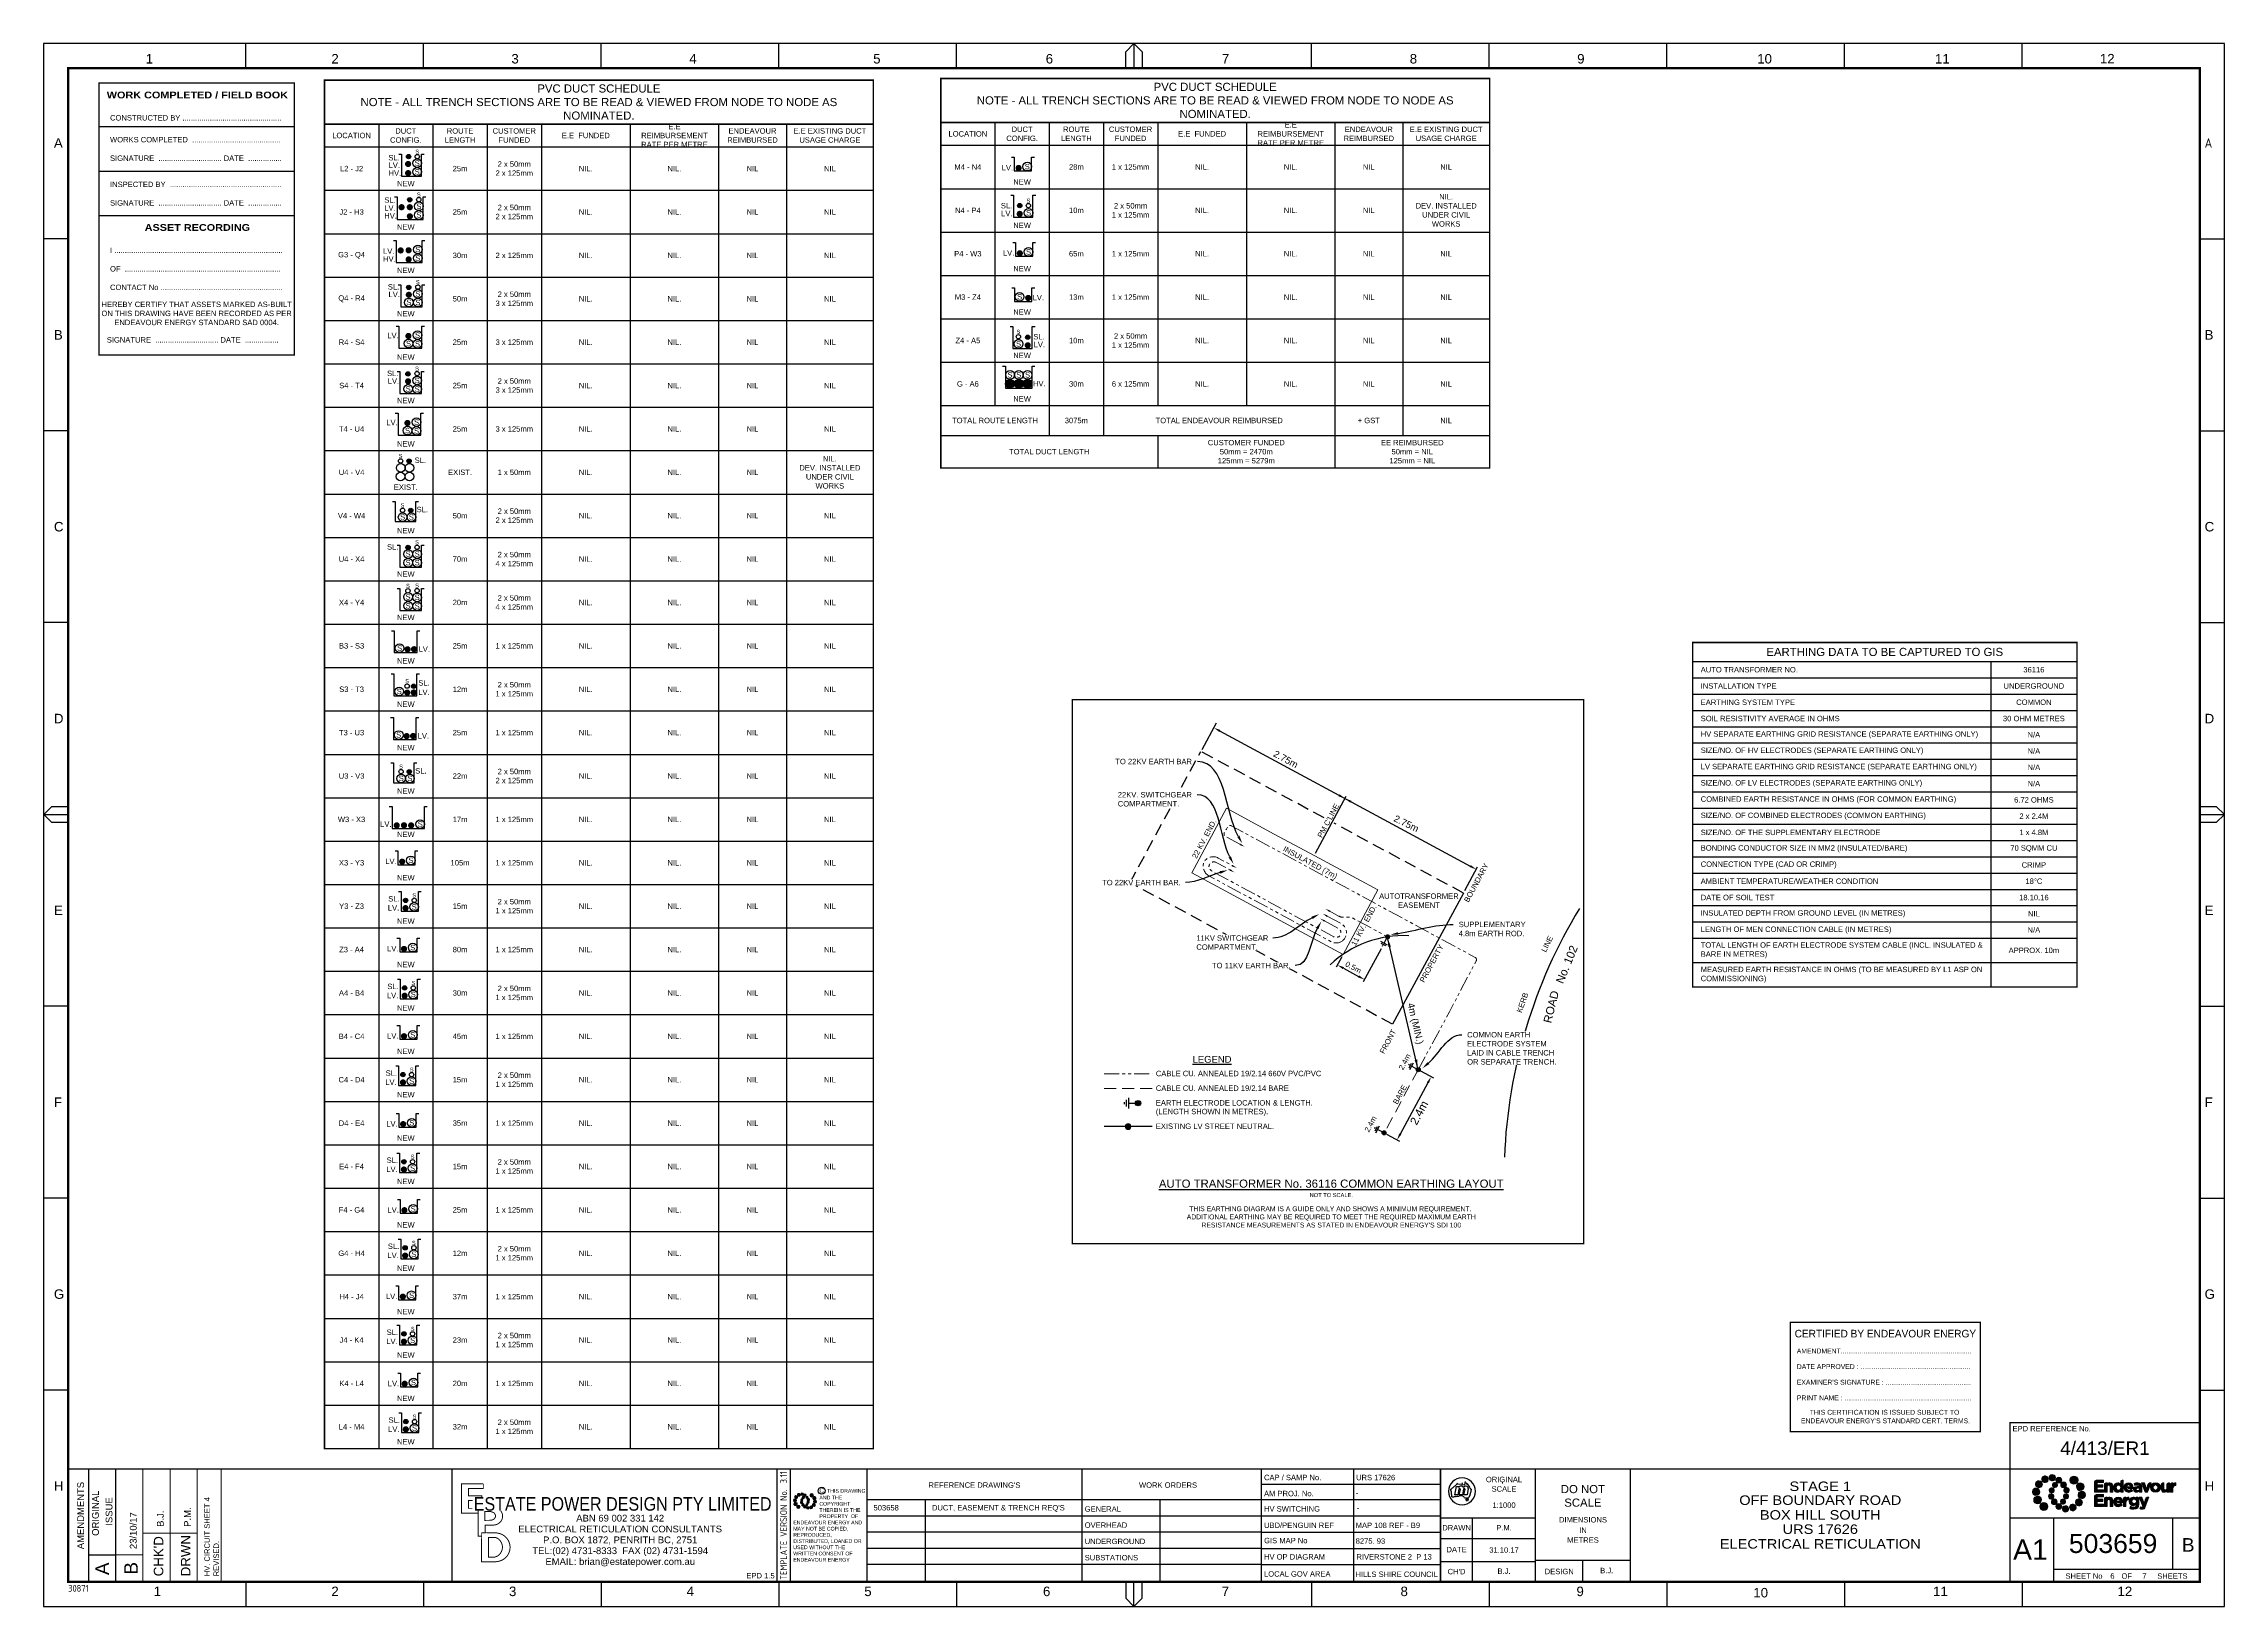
# Paper-space layout 'Retic DUCT SCHED (6)' of a CAD drawing. Header units: metres. Extents: x -9 to 795, y -5 to 571.
import ezdxf
from ezdxf import colors
from ezdxf.entities.mleader import LeaderData, LeaderLine
from ezdxf.enums import TextEntityAlignment as Align
from ezdxf.math import Vec2, Vec3

# ---------------------------------------------------------------- set-up
doc = ezdxf.new("R2010")
doc.units = ezdxf.units.M
doc.header["$LTSCALE"] = 0.7
doc.linetypes.add('DASHED', pattern=[19.05, 12.7, -6.35])
doc.linetypes.add('PHANTOM2', pattern=[31.75, 15.875, -3.175, 3.175, -3.175, 3.175, -3.175])
doc.layers.get('0').update_dxf_attribs({"color": 6})
for name, color, linetype in [('_User Miscellaneous1', 3, 'Continuous'), ('_User Miscellaneous3', 11, 'Continuous'), ('_User Miscellaneous9', 8, 'Continuous'), ('Notes', 7, 'Continuous')]:
    doc.layers.add(name, color=color, linetype=linetype)
doc.layers.add('_User Miscellaneous5', color=7, linetype='Continuous', lineweight=35)
doc.layers.add('Features_HIDE', color=1, linetype='Continuous', plot=False)
doc.styles.add('ARIAL', font='arial.ttf', dxfattribs={"height": 2})
doc.styles.add('iecARIAL', font='arial.ttf', dxfattribs={"height": 2})
doc.styles.add('iecISOCP', font='isocp.shx')
doc.styles.add('POLE_LABEL', font='arial.ttf')
doc.styles.get("Standard").update_dxf_attribs({"font": 'arial.ttf'})
doc.styles.add('STYLE2', font='')
doc.styles.get('STYLE2').set_extended_font_data('Arial Black')

# ---------------------------------------------------------------- blocks, each defined once
blk = doc.blocks.new('EE_LOGO_SMALL')
at = {"layer": 'Notes'}
h = blk.add_hatch(color=256, dxfattribs=at)
edge = h.paths.add_edge_path()
edge.add_spline(control_points=[(-8.4, 2), (-9.2, 2), (-9.8, 1.4), (-9.8, 0.7), (-9.9, -0.1), (-9.3, -0.7), (-8.6, -0.8), (-7.8, -0.8), (-7.2, -0.2), (-7.1, 0.5), (-7.1, 1.3), (-7.7, 1.9), (-8.4, 2)], knot_values=[0, 0, 0, 0, 1, 1, 1, 2, 2, 2, 3, 3, 3, 4, 4, 4, 4], degree=3, periodic=0)
h = blk.add_hatch(color=256, dxfattribs=at)
edge = h.paths.add_edge_path()
edge.add_spline(control_points=[(-6.8, 4.5), (-7.4, 4.8), (-8.2, 4.6), (-8.6, 4), (-8.9, 3.4), (-8.7, 2.6), (-8.1, 2.2), (-7.5, 1.9), (-6.7, 2.1), (-6.3, 2.7), (-6, 3.3), (-6.2, 4.1), (-6.8, 4.5)], knot_values=[0, 0, 0, 0, 1, 1, 1, 2, 2, 2, 3, 3, 3, 4, 4, 4, 4], degree=3, periodic=0)
h = blk.add_hatch(color=256, dxfattribs=at)
edge = h.paths.add_edge_path()
edge.add_spline(control_points=[(-4.2, 5.9), (-4.6, 6.5), (-5.3, 6.6), (-5.9, 6.3), (-6.4, 5.9), (-6.6, 5.1), (-6.2, 4.6), (-5.9, 4), (-5.1, 3.8), (-4.6, 4.2), (-4, 4.6), (-3.8, 5.3), (-4.2, 5.9)], knot_values=[0, 0, 0, 0, 1, 1, 1, 2, 2, 2, 3, 3, 3, 4, 4, 4, 4], degree=3, periodic=0)
h = blk.add_hatch(color=256, dxfattribs=at)
edge = h.paths.add_edge_path()
edge.add_spline(control_points=[(-1.3, 5.9), (-1.4, 6.5), (-2, 7), (-2.6, 6.9), (-3.3, 6.9), (-3.7, 6.3), (-3.7, 5.6), (-3.6, 5), (-3, 4.5), (-2.4, 4.6), (-1.7, 4.7), (-1.3, 5.2), (-1.3, 5.9)], knot_values=[0, 0, 0, 0, 1, 1, 1, 2, 2, 2, 3, 3, 3, 4, 4, 4, 4], degree=3, periodic=0)
h = blk.add_hatch(color=256, dxfattribs=at)
edge = h.paths.add_edge_path()
edge.add_spline(control_points=[(-2.5, 2.1), (-3, 2.2), (-3.5, 1.9), (-3.6, 1.3), (-3.7, 0.8), (-3.4, 0.3), (-2.9, 0.2), (-2.4, 0.1), (-1.9, 0.4), (-1.8, 0.9), (-1.7, 1.5), (-2, 2), (-2.5, 2.1)], knot_values=[0, 0, 0, 0, 1, 1, 1, 2, 2, 2, 3, 3, 3, 4, 4, 4, 4], degree=3, periodic=0)
h = blk.add_hatch(color=256, dxfattribs=at)
edge = h.paths.add_edge_path()
edge.add_spline(control_points=[(1, 4.9), (1, 4.3), (0.5, 3.8), (-0.1, 3.8), (-0.7, 3.8), (-1.2, 4.3), (-1.2, 4.9), (-1.2, 5.5), (-0.7, 6), (-0.1, 6), (0.5, 6), (1, 5.5), (1, 4.9)], knot_values=[0, 0, 0, 0, 1, 1, 1, 2, 2, 2, 3, 3, 3, 4, 4, 4, 4], degree=3, periodic=0)
edge = h.paths.add_edge_path()
edge.add_spline(control_points=[(-1.4, 4), (-1.9, 4.1), (-2.4, 3.8), (-2.5, 3.3), (-2.6, 2.7), (-2.3, 2.2), (-1.8, 2.1), (-1.3, 2), (-0.7, 2.3), (-0.6, 2.9), (-0.5, 3.4), (-0.9, 3.9), (-1.4, 4)], knot_values=[0, 0, 0, 0, 1, 1, 1, 2, 2, 2, 3, 3, 3, 4, 4, 4, 4], degree=3, periodic=0)
h = blk.add_hatch(color=256, dxfattribs=at)
edge = h.paths.add_edge_path()
edge.add_spline(control_points=[(2.3, 2.4), (2.8, 2.8), (2.8, 3.4), (2.4, 3.9), (2, 4.3), (1.4, 4.3), (0.9, 3.9), (0.5, 3.6), (0.5, 2.9), (0.9, 2.5), (1.2, 2), (1.9, 2), (2.3, 2.4)], knot_values=[0, 0, 0, 0, 1, 1, 1, 2, 2, 2, 3, 3, 3, 4, 4, 4, 4], degree=3, periodic=0)
edge = h.paths.add_edge_path()
edge.add_spline(control_points=[(1, 4.9), (1, 4.3), (0.5, 3.8), (-0.1, 3.8), (-0.7, 3.8), (-1.2, 4.3), (-1.2, 4.9), (-1.2, 5.5), (-0.7, 6), (-0.1, 6), (0.5, 6), (1, 5.5), (1, 4.9)], knot_values=[0, 0, 0, 0, 1, 1, 1, 2, 2, 2, 3, 3, 3, 4, 4, 4, 4], degree=3, periodic=0)
h = blk.add_hatch(color=256, dxfattribs=at)
edge = h.paths.add_edge_path()
edge.add_spline(control_points=[(1, 4.9), (1, 4.3), (0.5, 3.8), (-0.1, 3.8), (-0.7, 3.8), (-1.2, 4.3), (-1.2, 4.9), (-1.2, 5.5), (-0.7, 6), (-0.1, 6), (0.5, 6), (1, 5.5), (1, 4.9)], knot_values=[0, 0, 0, 0, 1, 1, 1, 2, 2, 2, 3, 3, 3, 4, 4, 4, 4], degree=3, periodic=0)
edge = h.paths.add_edge_path(flags=16)
edge.add_spline(control_points=[(1, 4.9), (1, 4.3), (0.5, 3.8), (-0.1, 3.8), (-0.7, 3.8), (-1.2, 4.3), (-1.2, 4.9), (-1.2, 5.5), (-0.7, 6), (-0.1, 6), (0.5, 6), (1, 5.5), (1, 4.9)], knot_values=[0, 0, 0, 0, 1, 1, 1, 2, 2, 2, 3, 3, 3, 4, 4, 4, 4], degree=3, periodic=0)
h = blk.add_hatch(color=256, dxfattribs=at)
edge = h.paths.add_edge_path()
edge.add_spline(control_points=[(3, 0.2), (3.5, 0.3), (3.8, 0.9), (3.7, 1.4), (3.6, 1.9), (3, 2.3), (2.5, 2.1), (1.9, 2), (1.6, 1.4), (1.8, 0.9), (1.9, 0.4), (2.5, 0.1), (3, 0.2)], knot_values=[0, 0, 0, 0, 1, 1, 1, 2, 2, 2, 3, 3, 3, 4, 4, 4, 4], degree=3, periodic=0)
h = blk.add_hatch(color=256, dxfattribs=at)
edge = h.paths.add_edge_path()
edge.add_spline(control_points=[(7, 4.9), (7, 4), (6.3, 3.4), (5.5, 3.4), (4.6, 3.4), (4, 4), (4, 4.9), (4, 5.7), (4.6, 6.4), (5.5, 6.4), (6.3, 6.4), (7, 5.7), (7, 4.9)], knot_values=[0, 0, 0, 0, 1, 1, 1, 2, 2, 2, 3, 3, 3, 4, 4, 4, 4], degree=3, periodic=0)
h = blk.add_hatch(color=256, dxfattribs=at)
edge = h.paths.add_edge_path()
edge.add_spline(control_points=[(8.4, 1.1), (9.1, 1.5), (9.4, 2.3), (9.1, 3), (8.8, 3.7), (7.9, 4.1), (7.2, 3.8), (6.5, 3.4), (6.2, 2.6), (6.5, 1.9), (6.8, 1.2), (7.7, 0.8), (8.4, 1.1)], knot_values=[0, 0, 0, 0, 1, 1, 1, 2, 2, 2, 3, 3, 3, 4, 4, 4, 4], degree=3, periodic=0)
h = blk.add_hatch(color=256, dxfattribs=at)
edge = h.paths.add_edge_path()
edge.add_spline(control_points=[(8.3, -1.9), (9, -1.9), (9.7, -1.4), (9.7, -0.6), (9.7, 0.1), (9.2, 0.8), (8.4, 0.8), (7.7, 0.8), (7, 0.3), (7, -0.5), (6.9, -1.2), (7.5, -1.9), (8.3, -1.9)], knot_values=[0, 0, 0, 0, 1, 1, 1, 2, 2, 2, 3, 3, 3, 4, 4, 4, 4], degree=3, periodic=0)
h = blk.add_hatch(color=256, dxfattribs=at)
edge = h.paths.add_edge_path()
edge.add_spline(control_points=[(-8.5, -1.1), (-9.2, -1.4), (-9.6, -2.3), (-9.3, -3), (-8.9, -3.7), (-8.1, -4), (-7.4, -3.7), (-6.7, -3.4), (-6.3, -2.5), (-6.6, -1.8), (-7, -1.1), (-7.8, -0.8), (-8.5, -1.1)], knot_values=[0, 0, 0, 0, 1, 1, 1, 2, 2, 2, 3, 3, 3, 4, 4, 4, 4], degree=3, periodic=0)
h = blk.add_hatch(color=256, dxfattribs=at)
edge = h.paths.add_edge_path()
edge.add_spline(control_points=[(-7.1, -4.8), (-7.1, -4), (-6.5, -3.3), (-5.6, -3.3), (-4.8, -3.3), (-4.1, -4), (-4.1, -4.8), (-4.1, -5.7), (-4.8, -6.3), (-5.6, -6.3), (-6.5, -6.3), (-7.1, -5.7), (-7.1, -4.8)], knot_values=[0, 0, 0, 0, 1, 1, 1, 2, 2, 2, 3, 3, 3, 4, 4, 4, 4], degree=3, periodic=0)
h = blk.add_hatch(color=256, dxfattribs=at)
edge = h.paths.add_edge_path()
edge.add_spline(control_points=[(-3.1, -0.2), (-3.7, -0.3), (-4, -0.8), (-3.8, -1.4), (-3.7, -1.9), (-3.2, -2.2), (-2.6, -2.1), (-2.1, -1.9), (-1.8, -1.4), (-1.9, -0.9), (-2.1, -0.3), (-2.6, 0), (-3.1, -0.2)], knot_values=[0, 0, 0, 0, 1, 1, 1, 2, 2, 2, 3, 3, 3, 4, 4, 4, 4], degree=3, periodic=0)
h = blk.add_hatch(color=256, dxfattribs=at)
edge = h.paths.add_edge_path()
edge.add_spline(control_points=[(-2.5, -2.3), (-2.9, -2.7), (-3, -3.4), (-2.6, -3.8), (-2.2, -4.2), (-1.5, -4.3), (-1.1, -3.9), (-0.7, -3.5), (-0.6, -2.8), (-1, -2.4), (-1.4, -2), (-2, -1.9), (-2.5, -2.3)], knot_values=[0, 0, 0, 0, 1, 1, 1, 2, 2, 2, 3, 3, 3, 4, 4, 4, 4], degree=3, periodic=0)
h = blk.add_hatch(color=256, dxfattribs=at)
edge = h.paths.add_edge_path()
edge.add_spline(control_points=[(-1.2, -4.8), (-1.2, -4.2), (-0.7, -3.7), (-0.1, -3.7), (0.5, -3.7), (1, -4.2), (1, -4.8), (1, -5.4), (0.5, -5.9), (-0.1, -5.9), (-0.7, -5.9), (-1.2, -5.4), (-1.2, -4.8)], knot_values=[0, 0, 0, 0, 1, 1, 1, 2, 2, 2, 3, 3, 3, 4, 4, 4, 4], degree=3, periodic=0)
h = blk.add_hatch(color=256, dxfattribs=at)
edge = h.paths.add_edge_path()
edge.add_spline(control_points=[(1.2, -3.9), (1.7, -4.1), (2.2, -3.7), (2.3, -3.2), (2.5, -2.7), (2.1, -2.2), (1.6, -2.1), (1.1, -2), (0.6, -2.3), (0.5, -2.8), (0.4, -3.3), (0.7, -3.8), (1.2, -3.9)], knot_values=[0, 0, 0, 0, 1, 1, 1, 2, 2, 2, 3, 3, 3, 4, 4, 4, 4], degree=3, periodic=0)
h = blk.add_hatch(color=256, dxfattribs=at)
edge = h.paths.add_edge_path()
edge.add_spline(control_points=[(1.2, -5.8), (1.3, -6.5), (1.8, -6.9), (2.5, -6.9), (3.1, -6.8), (3.6, -6.2), (3.5, -5.6), (3.4, -5), (2.9, -4.5), (2.2, -4.6), (1.6, -4.6), (1.1, -5.2), (1.2, -5.8)], knot_values=[0, 0, 0, 0, 1, 1, 1, 2, 2, 2, 3, 3, 3, 4, 4, 4, 4], degree=3, periodic=0)
h = blk.add_hatch(color=256, dxfattribs=at)
edge = h.paths.add_edge_path()
edge.add_spline(control_points=[(2.4, -2), (2.9, -2.1), (3.4, -1.8), (3.5, -1.3), (3.6, -0.8), (3.3, -0.3), (2.8, -0.2), (2.2, -0.1), (1.7, -0.4), (1.6, -0.9), (1.5, -1.4), (1.8, -1.9), (2.4, -2)], knot_values=[0, 0, 0, 0, 1, 1, 1, 2, 2, 2, 3, 3, 3, 4, 4, 4, 4], degree=3, periodic=0)
h = blk.add_hatch(color=256, dxfattribs=at)
edge = h.paths.add_edge_path()
edge.add_spline(control_points=[(4, -5.8), (4.4, -6.4), (5.2, -6.6), (5.7, -6.2), (6.3, -5.8), (6.5, -5.1), (6.1, -4.5), (5.7, -4), (5, -3.8), (4.4, -4.2), (3.8, -4.5), (3.7, -5.3), (4, -5.8)], knot_values=[0, 0, 0, 0, 1, 1, 1, 2, 2, 2, 3, 3, 3, 4, 4, 4, 4], degree=3, periodic=0)
h = blk.add_hatch(color=256, dxfattribs=at)
edge = h.paths.add_edge_path()
edge.add_spline(control_points=[(6.7, -4.4), (7.3, -4.8), (8.1, -4.6), (8.4, -4), (8.8, -3.3), (8.6, -2.6), (8, -2.2), (7.3, -1.8), (6.6, -2.1), (6.2, -2.7), (5.8, -3.3), (6, -4.1), (6.7, -4.4)], knot_values=[0, 0, 0, 0, 1, 1, 1, 2, 2, 2, 3, 3, 3, 4, 4, 4, 4], degree=3, periodic=0)
at = {"layer": 'Notes', "lineweight": 0}
for points in [[(1.8, 2.1), (1.8, 2.1)], [(-2, -2.1), (-2, -2.1)]]:
    blk.add_lwpolyline(points, dxfattribs=at)
for points in [[(-8.4, 2), (-9.2, 2), (-9.8, 1.4), (-9.8, 0.7), (-9.9, -0.1), (-9.3, -0.7), (-8.6, -0.8), (-7.8, -0.8), (-7.2, -0.2), (-7.1, 0.5), (-7.1, 1.3), (-7.7, 1.9), (-8.4, 2)], [(-6.8, 4.5), (-7.4, 4.8), (-8.2, 4.6), (-8.6, 4), (-8.9, 3.4), (-8.7, 2.6), (-8.1, 2.2), (-7.5, 1.9), (-6.7, 2.1), (-6.3, 2.7), (-6, 3.3), (-6.2, 4.1), (-6.8, 4.5)], [(-4.2, 5.9), (-4.6, 6.5), (-5.3, 6.6), (-5.9, 6.3), (-6.4, 5.9), (-6.6, 5.1), (-6.2, 4.6), (-5.9, 4), (-5.1, 3.8), (-4.6, 4.2), (-4, 4.6), (-3.8, 5.3), (-4.2, 5.9)], [(-1.3, 5.9), (-1.4, 6.5), (-2, 7), (-2.6, 6.9), (-3.3, 6.9), (-3.7, 6.3), (-3.7, 5.6), (-3.6, 5), (-3, 4.5), (-2.4, 4.6), (-1.7, 4.7), (-1.3, 5.2), (-1.3, 5.9)], [(-2.5, 2.1), (-3, 2.2), (-3.5, 1.9), (-3.6, 1.3), (-3.7, 0.8), (-3.4, 0.3), (-2.9, 0.2), (-2.4, 0.1), (-1.9, 0.4), (-1.8, 0.9), (-1.7, 1.5), (-2, 2), (-2.5, 2.1)], [(-1.4, 4), (-1.9, 4.1), (-2.4, 3.8), (-2.5, 3.3), (-2.6, 2.7), (-2.3, 2.2), (-1.8, 2.1), (-1.3, 2), (-0.7, 2.3), (-0.6, 2.9), (-0.5, 3.4), (-0.9, 3.9), (-1.4, 4)], [(1, 4.9), (1, 4.3), (0.5, 3.8), (-0.1, 3.8), (-0.7, 3.8), (-1.2, 4.3), (-1.2, 4.9), (-1.2, 5.5), (-0.7, 6), (-0.1, 6), (0.5, 6), (1, 5.5), (1, 4.9)], [(1, 4.9), (1, 4.3), (0.5, 3.8), (-0.1, 3.8), (-0.7, 3.8), (-1.2, 4.3), (-1.2, 4.9), (-1.2, 5.5), (-0.7, 6), (-0.1, 6), (0.5, 6), (1, 5.5), (1, 4.9)], [(2.3, 2.4), (2.8, 2.8), (2.8, 3.4), (2.4, 3.9), (2, 4.3), (1.4, 4.3), (0.9, 3.9), (0.5, 3.6), (0.5, 2.9), (0.9, 2.5), (1.2, 2), (1.9, 2), (2.3, 2.4)], [(3, 0.2), (3.5, 0.3), (3.8, 0.9), (3.7, 1.4), (3.6, 1.9), (3, 2.3), (2.5, 2.1), (1.9, 2), (1.6, 1.4), (1.8, 0.9), (1.9, 0.4), (2.5, 0.1), (3, 0.2)], [(7, 4.9), (7, 4), (6.3, 3.4), (5.5, 3.4), (4.6, 3.4), (4, 4), (4, 4.9), (4, 5.7), (4.6, 6.4), (5.5, 6.4), (6.3, 6.4), (7, 5.7), (7, 4.9)], [(8.4, 1.1), (9.1, 1.5), (9.4, 2.3), (9.1, 3), (8.8, 3.7), (7.9, 4.1), (7.2, 3.8), (6.5, 3.4), (6.2, 2.6), (6.5, 1.9), (6.8, 1.2), (7.7, 0.8), (8.4, 1.1)], [(8.3, -1.9), (9, -1.9), (9.7, -1.4), (9.7, -0.6), (9.7, 0.1), (9.2, 0.8), (8.4, 0.8), (7.7, 0.8), (7, 0.3), (7, -0.5), (6.9, -1.2), (7.5, -1.9), (8.3, -1.9)], [(-8.5, -1.1), (-9.2, -1.4), (-9.6, -2.3), (-9.3, -3), (-8.9, -3.7), (-8.1, -4), (-7.4, -3.7), (-6.7, -3.4), (-6.3, -2.5), (-6.6, -1.8), (-7, -1.1), (-7.8, -0.8), (-8.5, -1.1)], [(-7.1, -4.8), (-7.1, -4), (-6.5, -3.3), (-5.6, -3.3), (-4.8, -3.3), (-4.1, -4), (-4.1, -4.8), (-4.1, -5.7), (-4.8, -6.3), (-5.6, -6.3), (-6.5, -6.3), (-7.1, -5.7), (-7.1, -4.8)], [(-3.1, -0.2), (-3.7, -0.3), (-4, -0.8), (-3.8, -1.4), (-3.7, -1.9), (-3.2, -2.2), (-2.6, -2.1), (-2.1, -1.9), (-1.8, -1.4), (-1.9, -0.9), (-2.1, -0.3), (-2.6, 0), (-3.1, -0.2)], [(-2.5, -2.3), (-2.9, -2.7), (-3, -3.4), (-2.6, -3.8), (-2.2, -4.2), (-1.5, -4.3), (-1.1, -3.9), (-0.7, -3.5), (-0.6, -2.8), (-1, -2.4), (-1.4, -2), (-2, -1.9), (-2.5, -2.3)], [(-1.2, -4.8), (-1.2, -4.2), (-0.7, -3.7), (-0.1, -3.7), (0.5, -3.7), (1, -4.2), (1, -4.8), (1, -5.4), (0.5, -5.9), (-0.1, -5.9), (-0.7, -5.9), (-1.2, -5.4), (-1.2, -4.8)], [(1.2, -3.9), (1.7, -4.1), (2.2, -3.7), (2.3, -3.2), (2.5, -2.7), (2.1, -2.2), (1.6, -2.1), (1.1, -2), (0.6, -2.3), (0.5, -2.8), (0.4, -3.3), (0.7, -3.8), (1.2, -3.9)], [(1.2, -5.8), (1.3, -6.5), (1.8, -6.9), (2.5, -6.9), (3.1, -6.8), (3.6, -6.2), (3.5, -5.6), (3.4, -5), (2.9, -4.5), (2.2, -4.6), (1.6, -4.6), (1.1, -5.2), (1.2, -5.8)], [(2.4, -2), (2.9, -2.1), (3.4, -1.8), (3.5, -1.3), (3.6, -0.8), (3.3, -0.3), (2.8, -0.2), (2.2, -0.1), (1.7, -0.4), (1.6, -0.9), (1.5, -1.4), (1.8, -1.9), (2.4, -2)], [(4, -5.8), (4.4, -6.4), (5.2, -6.6), (5.7, -6.2), (6.3, -5.8), (6.5, -5.1), (6.1, -4.5), (5.7, -4), (5, -3.8), (4.4, -4.2), (3.8, -4.5), (3.7, -5.3), (4, -5.8)], [(6.7, -4.4), (7.3, -4.8), (8.1, -4.6), (8.4, -4), (8.8, -3.3), (8.6, -2.6), (8, -2.2), (7.3, -1.8), (6.6, -2.1), (6.2, -2.7), (5.8, -3.3), (6, -4.1), (6.7, -4.4)]]:
    blk.add_open_spline(points, degree=3, knots=[0, 0, 0, 0, 1, 1, 1, 2, 2, 2, 3, 3, 3, 4, 4, 4, 4], dxfattribs=at)
blk = doc.blocks.new('EE_COPYRIGHT_A1')
at = {"layer": 'Notes'}
blk.add_circle((9.53, -0.82), 1.15, dxfattribs=at)
at = {"xscale": 0.4, "yscale": 0.4, "zscale": 0.4}
blk.add_blockref('EE_LOGO_SMALL', (3.96, -4.29), dxfattribs=at)
at = {"layer": 'Notes', "insert": (0, 0), "char_height": 1.25, "width": 24.1208, "attachment_point": 1, "style": 'ARIAL'}
blk.add_mtext('\\pt8.75;               ^I{\\H1.2x;C } THIS DRAWING\\P\\pi-8.75,l8.75,t8.75,20;       ^IAND THE ^I\\P\\pi0,t8.75;COPYRIGHT\\P\\pi-8.75,t1.25,8.75;^I^ITHEREIN IS THE PROPERTY  OF \\P\\pi0,l0,t1.25;ENDEAVOUR ENERGY AND MAY NOT BE COPIED, REPRODUCED, DISTRIBUTED, LOANED OR USED WITHOUT THE WRITTEN CONSENT OF ENDEAVOUR ENERGY', dxfattribs=at)
blk = doc.blocks.new('A1_FRAME_TITLE')
at = {"layer": '_User Miscellaneous1'}
h = blk.add_hatch(color=256, dxfattribs=at)
edge = h.paths.add_edge_path()
edge.add_spline(control_points=[(734.78, 40.56), (734.04, 40.6), (733.4, 40.03), (733.36, 39.28), (733.31, 38.53), (733.88, 37.89), (734.63, 37.85), (735.38, 37.81), (736.02, 38.38), (736.06, 39.13), (736.1, 39.87), (735.53, 40.51), (734.78, 40.56)], knot_values=[0, 0, 0, 0, 1, 1, 1, 2, 2, 2, 3, 3, 3, 4, 4, 4, 4], degree=3, periodic=0)
h = blk.add_hatch(color=256, dxfattribs=at)
edge = h.paths.add_edge_path()
edge.add_spline(control_points=[(736.39, 43.07), (735.78, 43.43), (734.99, 43.22), (734.63, 42.61), (734.27, 41.99), (734.48, 41.21), (735.09, 40.85), (735.71, 40.49), (736.5, 40.7), (736.85, 41.31), (737.21, 41.93), (737.01, 42.72), (736.39, 43.07)], knot_values=[0, 0, 0, 0, 1, 1, 1, 2, 2, 2, 3, 3, 3, 4, 4, 4, 4], degree=3, periodic=0)
h = blk.add_hatch(color=256, dxfattribs=at)
edge = h.paths.add_edge_path()
edge.add_spline(control_points=[(739, 44.49), (738.64, 45.06), (737.88, 45.23), (737.31, 44.86), (736.75, 44.49), (736.58, 43.74), (736.95, 43.17), (737.32, 42.6), (738.07, 42.44), (738.64, 42.8), (739.21, 43.17), (739.37, 43.93), (739, 44.49)], knot_values=[0, 0, 0, 0, 1, 1, 1, 2, 2, 2, 3, 3, 3, 4, 4, 4, 4], degree=3, periodic=0)
h = blk.add_hatch(color=256, dxfattribs=at)
edge = h.paths.add_edge_path()
edge.add_spline(control_points=[(740.69, 40.68), (740.18, 40.79), (739.68, 40.46), (739.57, 39.95), (739.46, 39.44), (739.78, 38.94), (740.29, 38.83), (740.8, 38.71), (741.31, 39.04), (741.42, 39.55), (741.53, 40.06), (741.2, 40.57), (740.69, 40.68)], knot_values=[0, 0, 0, 0, 1, 1, 1, 2, 2, 2, 3, 3, 3, 4, 4, 4, 4], degree=3, periodic=0)
h = blk.add_hatch(color=256, dxfattribs=at)
edge = h.paths.add_edge_path()
edge.add_spline(control_points=[(741.85, 44.48), (741.78, 45.12), (741.21, 45.59), (740.58, 45.52), (739.94, 45.46), (739.47, 44.89), (739.54, 44.25), (739.6, 43.61), (740.17, 43.15), (740.81, 43.21), (741.45, 43.28), (741.91, 43.84), (741.85, 44.48)], knot_values=[0, 0, 0, 0, 1, 1, 1, 2, 2, 2, 3, 3, 3, 4, 4, 4, 4], degree=3, periodic=0)
h = blk.add_hatch(color=256, dxfattribs=at)
edge = h.paths.add_edge_path()
edge.add_spline(control_points=[(744.21, 43.48), (744.21, 42.88), (743.72, 42.39), (743.12, 42.39), (742.52, 42.39), (742.04, 42.88), (742.04, 43.48), (742.04, 44.08), (742.52, 44.57), (743.12, 44.57), (743.72, 44.57), (744.21, 44.08), (744.21, 43.48)], knot_values=[0, 0, 0, 0, 1, 1, 1, 2, 2, 2, 3, 3, 3, 4, 4, 4, 4], degree=3, periodic=0)
edge = h.paths.add_edge_path()
edge.add_spline(control_points=[(741.83, 42.59), (741.32, 42.7), (740.82, 42.37), (740.71, 41.86), (740.6, 41.35), (740.92, 40.85), (741.43, 40.74), (741.94, 40.63), (742.45, 40.95), (742.56, 41.46), (742.67, 41.97), (742.34, 42.48), (741.83, 42.59)], knot_values=[0, 0, 0, 0, 1, 1, 1, 2, 2, 2, 3, 3, 3, 4, 4, 4, 4], degree=3, periodic=0)
h = blk.add_hatch(color=256, dxfattribs=at)
edge = h.paths.add_edge_path()
edge.add_spline(control_points=[(745.53, 40.98), (745.96, 41.37), (746, 42.03), (745.61, 42.46), (745.23, 42.89), (744.57, 42.93), (744.13, 42.54), (743.7, 42.16), (743.67, 41.49), (744.05, 41.06), (744.44, 40.63), (745.1, 40.59), (745.53, 40.98)], knot_values=[0, 0, 0, 0, 1, 1, 1, 2, 2, 2, 3, 3, 3, 4, 4, 4, 4], degree=3, periodic=0)
edge = h.paths.add_edge_path()
edge.add_spline(control_points=[(744.21, 43.48), (744.21, 42.88), (743.72, 42.39), (743.12, 42.39), (742.52, 42.39), (742.04, 42.88), (742.04, 43.48), (742.04, 44.08), (742.52, 44.57), (743.12, 44.57), (743.72, 44.57), (744.21, 44.08), (744.21, 43.48)], knot_values=[0, 0, 0, 0, 1, 1, 1, 2, 2, 2, 3, 3, 3, 4, 4, 4, 4], degree=3, periodic=0)
h = blk.add_hatch(color=256, dxfattribs=at)
edge = h.paths.add_edge_path()
edge.add_spline(control_points=[(744.21, 43.48), (744.21, 42.88), (743.72, 42.39), (743.12, 42.39), (742.52, 42.39), (742.04, 42.88), (742.04, 43.48), (742.04, 44.08), (742.52, 44.57), (743.12, 44.57), (743.72, 44.57), (744.21, 44.08), (744.21, 43.48)], knot_values=[0, 0, 0, 0, 1, 1, 1, 2, 2, 2, 3, 3, 3, 4, 4, 4, 4], degree=3, periodic=0)
edge = h.paths.add_edge_path(flags=16)
edge.add_spline(control_points=[(744.21, 43.48), (744.21, 42.88), (743.72, 42.39), (743.12, 42.39), (742.52, 42.39), (742.04, 42.88), (742.04, 43.48), (742.04, 44.08), (742.52, 44.57), (743.12, 44.57), (743.72, 44.57), (744.21, 44.08), (744.21, 43.48)], knot_values=[0, 0, 0, 0, 1, 1, 1, 2, 2, 2, 3, 3, 3, 4, 4, 4, 4], degree=3, periodic=0)
h = blk.add_hatch(color=256, dxfattribs=at)
edge = h.paths.add_edge_path()
edge.add_spline(control_points=[(746.18, 38.8), (746.71, 38.94), (747.03, 39.48), (746.89, 40.01), (746.75, 40.55), (746.2, 40.86), (745.67, 40.72), (745.14, 40.58), (744.82, 40.04), (744.96, 39.51), (745.1, 38.98), (745.65, 38.66), (746.18, 38.8)], knot_values=[0, 0, 0, 0, 1, 1, 1, 2, 2, 2, 3, 3, 3, 4, 4, 4, 4], degree=3, periodic=0)
h = blk.add_hatch(color=256, dxfattribs=at)
edge = h.paths.add_edge_path()
edge.add_spline(control_points=[(750.19, 43.48), (750.19, 42.65), (749.51, 41.97), (748.68, 41.97), (747.84, 41.97), (747.17, 42.65), (747.17, 43.48), (747.17, 44.31), (747.84, 44.99), (748.68, 44.99), (749.51, 44.99), (750.19, 44.31), (750.19, 43.48)], knot_values=[0, 0, 0, 0, 1, 1, 1, 2, 2, 2, 3, 3, 3, 4, 4, 4, 4], degree=3, periodic=0)
h = blk.add_hatch(color=256, dxfattribs=at)
edge = h.paths.add_edge_path()
edge.add_spline(control_points=[(751.57, 39.75), (752.29, 40.06), (752.62, 40.91), (752.3, 41.63), (751.98, 42.35), (751.14, 42.67), (750.42, 42.36), (749.7, 42.04), (749.37, 41.2), (749.69, 40.48), (750.01, 39.76), (750.85, 39.43), (751.57, 39.75)], knot_values=[0, 0, 0, 0, 1, 1, 1, 2, 2, 2, 3, 3, 3, 4, 4, 4, 4], degree=3, periodic=0)
h = blk.add_hatch(color=256, dxfattribs=at)
edge = h.paths.add_edge_path()
edge.add_spline(control_points=[(756.27, 39.06), (756.27, 39.06), (756.27, 42.87), (756.27, 42.92), (756.27, 42.96), (756.27, 43.48), (756.83, 43.48), (757.38, 43.48), (759.63, 43.48), (759.63, 43.48), (759.63, 43.48), (759.63, 42.61), (759.63, 42.61), (759.63, 42.61), (757.24, 42.61), (757.24, 42.61), (757.24, 42.61), (757.24, 41.72), (757.24, 41.72), (757.24, 41.72), (759.32, 41.72), (759.32, 41.72), (759.32, 41.72), (759.32, 40.85), (759.32, 40.85), (759.32, 40.85), (757.24, 40.85), (757.24, 40.85), (757.24, 40.85), (757.24, 39.92), (757.24, 39.92), (757.24, 39.92), (759.63, 39.92), (759.63, 39.92), (759.63, 39.92), (759.63, 39.06), (759.63, 39.06), (759.63, 39.06), (756.27, 39.06), (756.27, 39.06)], knot_values=[0, 0, 0, 0, 1, 1, 1, 2, 2, 2, 3, 3, 3, 4, 4, 4, 5, 5, 5, 6, 6, 6, 7, 7, 7, 8, 8, 8, 9, 9, 9, 10, 10, 10, 11, 11, 11, 12, 12, 12, 13, 13, 13, 13], degree=3, periodic=0)
h = blk.add_hatch(color=256, dxfattribs=at)
edge = h.paths.add_edge_path()
edge.add_spline(control_points=[(762.06, 39.06), (762.06, 39.06), (762.06, 40.95), (762.06, 40.95), (762.06, 41.4), (761.85, 41.64), (761.48, 41.64), (761.12, 41.64), (760.88, 41.4), (760.88, 40.95), (760.88, 40.95), (760.88, 39.06), (760.88, 39.06), (760.88, 39.06), (759.92, 39.06), (759.92, 39.06), (759.92, 39.06), (759.93, 41.83), (759.92, 41.89), (759.92, 41.95), (759.92, 42.44), (760.48, 42.44), (760.88, 42.44), (760.88, 42.44), (760.88, 42.44), (760.88, 42.44), (760.88, 41.96), (760.88, 41.96), (761.11, 42.25), (761.39, 42.51), (761.88, 42.51), (762.6, 42.51), (763.02, 42.03), (763.02, 41.25), (763.02, 41.25), (763.02, 39.06), (763.02, 39.06), (763.02, 39.06), (762.06, 39.06), (762.06, 39.06)], knot_values=[0, 0, 0, 0, 1, 1, 1, 2, 2, 2, 3, 3, 3, 4, 4, 4, 5, 5, 5, 6, 6, 6, 7, 7, 7, 8, 8, 8, 9, 9, 9, 10, 10, 10, 11, 11, 11, 12, 12, 12, 13, 13, 13, 13], degree=3, periodic=0)
h = blk.add_hatch(color=256, dxfattribs=at)
edge = h.paths.add_edge_path(flags=16)
edge.add_spline(control_points=[(765.92, 40.75), (765.92, 41.31), (765.55, 41.69), (765.1, 41.69), (764.65, 41.69), (764.27, 41.32), (764.27, 40.75), (764.27, 40.75), (764.27, 40.74), (764.27, 40.74), (764.27, 40.18), (764.65, 39.8), (765.1, 39.8), (765.55, 39.8), (765.92, 40.18), (765.92, 40.74), (765.92, 40.74), (765.92, 40.75), (765.92, 40.75)], knot_values=[0, 0, 0, 0, 1, 1, 1, 2, 2, 2, 3, 3, 3, 4, 4, 4, 5, 5, 5, 6, 6, 6, 6], degree=3, periodic=0)
edge = h.paths.add_edge_path()
edge.add_spline(control_points=[(765.91, 39.06), (765.91, 39.06), (765.91, 39.54), (765.91, 39.54), (765.67, 39.22), (765.35, 38.99), (764.85, 38.99), (764.06, 38.99), (763.31, 39.61), (763.31, 40.74), (763.31, 40.74), (763.31, 40.75), (763.31, 40.75), (763.31, 41.88), (764.05, 42.5), (764.85, 42.5), (765.36, 42.5), (765.68, 42.27), (765.91, 42), (765.91, 42), (765.91, 42.88), (765.91, 42.92), (765.91, 42.96), (765.91, 43.48), (766.46, 43.48), (766.85, 43.48), (766.87, 43.48), (766.87, 43.48), (766.87, 43.48), (766.87, 39.06), (766.87, 39.06), (766.87, 39.06), (765.91, 39.06), (765.91, 39.06)], knot_values=[0, 0, 0, 0, 1, 1, 1, 2, 2, 2, 3, 3, 3, 4, 4, 4, 5, 5, 5, 6, 6, 6, 7, 7, 7, 8, 8, 8, 9, 9, 9, 10, 10, 10, 11, 11, 11, 11], degree=3, periodic=0)
h = blk.add_hatch(color=256, dxfattribs=at)
edge = h.paths.add_edge_path()
edge.add_spline(control_points=[(768.81, 42.51), (767.82, 42.51), (767.13, 41.71), (767.13, 40.75), (767.13, 40.75), (767.13, 40.73), (767.13, 40.73), (767.13, 39.7), (767.89, 38.99), (768.9, 38.99), (769.52, 38.99), (769.97, 39.22), (770.29, 39.62), (770.29, 39.62), (769.74, 40.1), (769.74, 40.1), (769.47, 39.86), (769.24, 39.76), (768.92, 39.76), (768.45, 39.75), (768.12, 40.11), (768.08, 40.48), (768.04, 40.8), (768.05, 40.91), (768.07, 41.05), (768.14, 41.47), (768.41, 41.74), (768.81, 41.74), (769.21, 41.74), (769.46, 41.45), (769.52, 41.02), (769.52, 41.02), (768.26, 41.02), (768.26, 41.02), (768.26, 41.02), (768.24, 40.42), (768.76, 40.42), (769.29, 40.42), (770.44, 40.42), (770.44, 40.42), (770.45, 40.51), (770.46, 40.56), (770.46, 40.66), (770.46, 40.66), (770.46, 40.67), (770.46, 40.67), (770.46, 41.63), (769.94, 42.51), (768.81, 42.51)], knot_values=[0, 0, 0, 0, 1, 1, 1, 2, 2, 2, 3, 3, 3, 4, 4, 4, 5, 5, 5, 6, 6, 6, 7, 7, 7, 8, 8, 8, 9, 9, 9, 10, 10, 10, 11, 11, 11, 12, 12, 12, 13, 13, 13, 14, 14, 14, 15, 15, 15, 16, 16, 16, 16], degree=3, periodic=0)
h = blk.add_hatch(color=256, dxfattribs=at)
edge = h.paths.add_edge_path(flags=16)
edge.add_spline(control_points=[(772.81, 40.42), (772.65, 40.5), (772.44, 40.55), (772.2, 40.55), (771.79, 40.55), (771.54, 40.38), (771.54, 40.08), (771.54, 40.08), (771.54, 40.07), (771.54, 40.07), (771.54, 39.81), (771.75, 39.66), (772.06, 39.66), (772.51, 39.66), (772.81, 39.9), (772.81, 40.25), (772.81, 40.25), (772.81, 40.42), (772.81, 40.42)], knot_values=[0, 0, 0, 0, 1, 1, 1, 2, 2, 2, 3, 3, 3, 4, 4, 4, 5, 5, 5, 6, 6, 6, 6], degree=3, periodic=0)
edge = h.paths.add_edge_path()
edge.add_spline(control_points=[(772.8, 39.06), (772.8, 39.06), (772.8, 39.42), (772.8, 39.42), (772.56, 39.17), (772.24, 39), (771.77, 39), (771.13, 39), (770.61, 39.36), (770.61, 40.03), (770.61, 40.03), (770.61, 40.04), (770.61, 40.04), (770.61, 40.78), (771.17, 41.12), (771.97, 41.12), (772.32, 41.12), (772.56, 41.07), (772.8, 40.98), (772.8, 40.98), (772.8, 41.04), (772.8, 41.04), (772.8, 41.44), (772.56, 41.69), (772.08, 41.69), (771.71, 41.69), (771.45, 41.62), (771.14, 41.5), (771.14, 41.5), (770.9, 42.24), (770.9, 42.24), (771.27, 42.4), (771.64, 42.51), (772.21, 42.51), (773.26, 42.51), (773.72, 41.97), (773.72, 41.05), (773.72, 41.05), (773.72, 39.06), (773.72, 39.06), (773.72, 39.06), (772.8, 39.06), (772.8, 39.06)], knot_values=[0, 0, 0, 0, 1, 1, 1, 2, 2, 2, 3, 3, 3, 4, 4, 4, 5, 5, 5, 6, 6, 6, 7, 7, 7, 8, 8, 8, 9, 9, 9, 10, 10, 10, 11, 11, 11, 12, 12, 12, 13, 13, 13, 14, 14, 14, 14], degree=3, periodic=0)
h = blk.add_hatch(color=256, dxfattribs=at)
edge = h.paths.add_edge_path()
edge.add_spline(control_points=[(775.83, 39.06), (775.83, 39.06), (774.96, 39.06), (774.96, 39.06), (774.96, 39.06), (773.63, 42.45), (773.63, 42.45), (773.63, 42.45), (774.65, 42.45), (774.65, 42.45), (774.65, 42.45), (775.4, 40.2), (775.4, 40.2), (775.4, 40.2), (775.98, 41.91), (775.98, 41.91), (775.98, 41.91), (776.15, 42.45), (776.52, 42.45), (776.9, 42.45), (777.17, 42.45), (777.17, 42.45), (777.17, 42.45), (775.83, 39.06), (775.83, 39.06)], knot_values=[0, 0, 0, 0, 1, 1, 1, 2, 2, 2, 3, 3, 3, 4, 4, 4, 5, 5, 5, 6, 6, 6, 7, 7, 7, 8, 8, 8, 8], degree=3, periodic=0)
h = blk.add_hatch(color=256, dxfattribs=at)
edge = h.paths.add_edge_path(flags=16)
edge.add_spline(control_points=[(779.64, 40.78), (779.64, 41.28), (779.28, 41.71), (778.75, 41.71), (778.2, 41.71), (777.87, 41.29), (777.87, 40.79), (777.87, 40.79), (777.87, 40.78), (777.87, 40.78), (777.87, 40.28), (778.23, 39.84), (778.76, 39.84), (779.31, 39.84), (779.64, 40.26), (779.64, 40.76), (779.64, 40.76), (779.64, 40.78), (779.64, 40.78)], knot_values=[0, 0, 0, 0, 1, 1, 1, 2, 2, 2, 3, 3, 3, 4, 4, 4, 5, 5, 5, 6, 6, 6, 6], degree=3, periodic=0)
edge = h.paths.add_edge_path()
edge.add_spline(control_points=[(778.75, 39.01), (777.7, 39.01), (776.92, 39.79), (776.92, 40.76), (776.92, 40.76), (776.92, 40.78), (776.92, 40.78), (776.92, 41.75), (777.71, 42.54), (778.76, 42.54), (779.81, 42.54), (780.59, 41.76), (780.59, 40.79), (780.59, 40.79), (780.59, 40.78), (780.59, 40.78), (780.59, 39.8), (779.8, 39.01), (778.75, 39.01)], knot_values=[0, 0, 0, 0, 1, 1, 1, 2, 2, 2, 3, 3, 3, 4, 4, 4, 5, 5, 5, 6, 6, 6, 6], degree=3, periodic=0)
h = blk.add_hatch(color=256, dxfattribs=at)
edge = h.paths.add_edge_path()
edge.add_spline(control_points=[(782.98, 39.06), (782.98, 39.06), (782.98, 39.54), (782.98, 39.54), (782.76, 39.25), (782.48, 39), (781.99, 39), (781.27, 39), (780.84, 39.48), (780.84, 40.25), (780.84, 40.25), (780.84, 41.84), (780.84, 41.89), (780.84, 41.94), (780.84, 42.44), (781.4, 42.44), (781.8, 42.44), (781.8, 42.44), (781.8, 42.44), (781.8, 42.44), (781.8, 40.56), (781.8, 40.56), (781.8, 40.1), (782.02, 39.87), (782.38, 39.87), (782.75, 39.87), (782.98, 40.1), (782.98, 40.56), (782.98, 40.56), (782.98, 41.82), (782.98, 41.89), (782.98, 41.96), (782.99, 42.44), (783.54, 42.44), (783.94, 42.44), (783.94, 42.44), (783.94, 42.44), (783.94, 42.44), (783.94, 39.06), (783.94, 39.06), (783.94, 39.06), (782.98, 39.06), (782.98, 39.06)], knot_values=[0, 0, 0, 0, 1, 1, 1, 2, 2, 2, 3, 3, 3, 4, 4, 4, 5, 5, 5, 6, 6, 6, 7, 7, 7, 8, 8, 8, 9, 9, 9, 10, 10, 10, 11, 11, 11, 12, 12, 12, 13, 13, 13, 14, 14, 14, 14], degree=3, periodic=0)
h = blk.add_hatch(color=256, dxfattribs=at)
edge = h.paths.add_edge_path()
edge.add_spline(control_points=[(786.22, 41.5), (785.58, 41.5), (785.19, 41.12), (785.19, 40.31), (785.19, 40.31), (785.19, 39.06), (785.19, 39.06), (785.19, 39.06), (784.23, 39.06), (784.23, 39.06), (784.23, 39.06), (784.23, 41.86), (784.23, 41.89), (784.23, 41.92), (784.22, 42.44), (784.78, 42.44), (785.34, 42.44), (785.19, 42.44), (785.19, 42.44), (785.19, 42.44), (785.19, 41.76), (785.19, 41.76), (785.38, 42.23), (785.7, 42.53), (786.27, 42.51), (786.27, 42.51), (786.27, 41.5), (786.27, 41.5), (786.27, 41.5), (786.22, 41.5), (786.22, 41.5)], knot_values=[0, 0, 0, 0, 1, 1, 1, 2, 2, 2, 3, 3, 3, 4, 4, 4, 5, 5, 5, 6, 6, 6, 7, 7, 7, 8, 8, 8, 9, 9, 9, 10, 10, 10, 10], degree=3, periodic=0)
h = blk.add_hatch(color=256, dxfattribs=at)
edge = h.paths.add_edge_path()
edge.add_spline(control_points=[(734.68, 37.51), (733.95, 37.19), (733.63, 36.35), (733.94, 35.63), (734.26, 34.91), (735.1, 34.58), (735.82, 34.9), (736.54, 35.21), (736.87, 36.06), (736.56, 36.78), (736.24, 37.5), (735.4, 37.83), (734.68, 37.51)], knot_values=[0, 0, 0, 0, 1, 1, 1, 2, 2, 2, 3, 3, 3, 4, 4, 4, 4], degree=3, periodic=0)
h = blk.add_hatch(color=256, dxfattribs=at)
edge = h.paths.add_edge_path()
edge.add_spline(control_points=[(736.06, 33.77), (736.06, 34.61), (736.73, 35.28), (737.57, 35.28), (738.4, 35.28), (739.08, 34.61), (739.08, 33.77), (739.08, 32.94), (738.4, 32.26), (737.57, 32.26), (736.73, 32.26), (736.06, 32.94), (736.06, 33.77)], knot_values=[0, 0, 0, 0, 1, 1, 1, 2, 2, 2, 3, 3, 3, 4, 4, 4, 4], degree=3, periodic=0)
h = blk.add_hatch(color=256, dxfattribs=at)
edge = h.paths.add_edge_path()
edge.add_spline(control_points=[(740.06, 38.45), (739.53, 38.31), (739.22, 37.77), (739.36, 37.24), (739.5, 36.71), (740.04, 36.39), (740.57, 36.53), (741.1, 36.67), (741.42, 37.21), (741.28, 37.74), (741.14, 38.28), (740.6, 38.59), (740.06, 38.45)], knot_values=[0, 0, 0, 0, 1, 1, 1, 2, 2, 2, 3, 3, 3, 4, 4, 4, 4], degree=3, periodic=0)
h = blk.add_hatch(color=256, dxfattribs=at)
edge = h.paths.add_edge_path()
edge.add_spline(control_points=[(740.72, 36.27), (740.28, 35.89), (740.24, 35.23), (740.63, 34.79), (741.02, 34.36), (741.68, 34.32), (742.11, 34.71), (742.54, 35.09), (742.58, 35.76), (742.19, 36.19), (741.81, 36.62), (741.15, 36.66), (740.72, 36.27)], knot_values=[0, 0, 0, 0, 1, 1, 1, 2, 2, 2, 3, 3, 3, 4, 4, 4, 4], degree=3, periodic=0)
h = blk.add_hatch(color=256, dxfattribs=at)
edge = h.paths.add_edge_path()
edge.add_spline(control_points=[(742.04, 33.77), (742.04, 34.37), (742.52, 34.86), (743.12, 34.86), (743.72, 34.86), (744.21, 34.37), (744.21, 33.77), (744.21, 33.17), (743.72, 32.69), (743.12, 32.69), (742.52, 32.69), (742.04, 33.17), (742.04, 33.77)], knot_values=[0, 0, 0, 0, 1, 1, 1, 2, 2, 2, 3, 3, 3, 4, 4, 4, 4], degree=3, periodic=0)
h = blk.add_hatch(color=256, dxfattribs=at)
edge = h.paths.add_edge_path()
edge.add_spline(control_points=[(744.41, 34.67), (744.92, 34.56), (745.43, 34.88), (745.54, 35.39), (745.65, 35.9), (745.32, 36.4), (744.81, 36.52), (744.3, 36.63), (743.8, 36.3), (743.69, 35.79), (743.58, 35.28), (743.9, 34.78), (744.41, 34.67)], knot_values=[0, 0, 0, 0, 1, 1, 1, 2, 2, 2, 3, 3, 3, 4, 4, 4, 4], degree=3, periodic=0)
h = blk.add_hatch(color=256, dxfattribs=at)
edge = h.paths.add_edge_path()
edge.add_spline(control_points=[(744.4, 32.77), (744.46, 32.13), (745.03, 31.67), (745.67, 31.73), (746.31, 31.8), (746.77, 32.36), (746.71, 33), (746.64, 33.64), (746.08, 34.11), (745.44, 34.04), (744.79, 33.98), (744.33, 33.41), (744.4, 32.77)], knot_values=[0, 0, 0, 0, 1, 1, 1, 2, 2, 2, 3, 3, 3, 4, 4, 4, 4], degree=3, periodic=0)
h = blk.add_hatch(color=256, dxfattribs=at)
edge = h.paths.add_edge_path()
edge.add_spline(control_points=[(745.55, 36.58), (746.06, 36.47), (746.57, 36.79), (746.68, 37.3), (746.79, 37.81), (746.46, 38.32), (745.95, 38.43), (745.44, 38.54), (744.94, 38.21), (744.83, 37.7), (744.72, 37.19), (745.04, 36.69), (745.55, 36.58)], knot_values=[0, 0, 0, 0, 1, 1, 1, 2, 2, 2, 3, 3, 3, 4, 4, 4, 4], degree=3, periodic=0)
h = blk.add_hatch(color=256, dxfattribs=at)
edge = h.paths.add_edge_path()
edge.add_spline(control_points=[(747.24, 32.76), (747.6, 32.19), (748.36, 32.03), (748.93, 32.39), (749.5, 32.76), (749.66, 33.51), (749.3, 34.08), (748.93, 34.65), (748.17, 34.82), (747.61, 34.45), (747.04, 34.09), (746.87, 33.33), (747.24, 32.76)], knot_values=[0, 0, 0, 0, 1, 1, 1, 2, 2, 2, 3, 3, 3, 4, 4, 4, 4], degree=3, periodic=0)
h = blk.add_hatch(color=256, dxfattribs=at)
edge = h.paths.add_edge_path()
edge.add_spline(control_points=[(749.86, 34.18), (750.47, 33.82), (751.26, 34.03), (751.61, 34.64), (751.97, 35.26), (751.76, 36.05), (751.15, 36.4), (750.54, 36.76), (749.75, 36.55), (749.39, 35.94), (749.03, 35.33), (749.24, 34.54), (749.86, 34.18)], knot_values=[0, 0, 0, 0, 1, 1, 1, 2, 2, 2, 3, 3, 3, 4, 4, 4, 4], degree=3, periodic=0)
h = blk.add_hatch(color=256, dxfattribs=at)
edge = h.paths.add_edge_path()
edge.add_spline(control_points=[(751.46, 36.7), (752.21, 36.66), (752.85, 37.23), (752.89, 37.97), (752.94, 38.72), (752.36, 39.36), (751.61, 39.4), (750.87, 39.45), (750.23, 38.87), (750.18, 38.13), (750.14, 37.38), (750.71, 36.74), (751.46, 36.7)], knot_values=[0, 0, 0, 0, 1, 1, 1, 2, 2, 2, 3, 3, 3, 4, 4, 4, 4], degree=3, periodic=0)
h = blk.add_hatch(color=256, dxfattribs=at)
edge = h.paths.add_edge_path()
edge.add_spline(control_points=[(756.27, 33.77), (756.27, 33.77), (756.27, 37.59), (756.27, 37.63), (756.27, 37.68), (756.27, 38.19), (756.83, 38.19), (757.38, 38.19), (759.63, 38.19), (759.63, 38.19), (759.63, 38.19), (759.63, 37.33), (759.63, 37.33), (759.63, 37.33), (757.24, 37.33), (757.24, 37.33), (757.24, 37.33), (757.24, 36.43), (757.24, 36.43), (757.24, 36.43), (759.32, 36.43), (759.32, 36.43), (759.32, 36.43), (759.32, 35.57), (759.32, 35.57), (759.32, 35.57), (757.24, 35.57), (757.24, 35.57), (757.24, 35.57), (757.24, 34.64), (757.24, 34.64), (757.24, 34.64), (759.63, 34.64), (759.63, 34.64), (759.63, 34.64), (759.63, 33.77), (759.63, 33.77), (759.63, 33.77), (756.27, 33.77), (756.27, 33.77)], knot_values=[0, 0, 0, 0, 1, 1, 1, 2, 2, 2, 3, 3, 3, 4, 4, 4, 5, 5, 5, 6, 6, 6, 7, 7, 7, 8, 8, 8, 9, 9, 9, 10, 10, 10, 11, 11, 11, 12, 12, 12, 13, 13, 13, 13], degree=3, periodic=0)
h = blk.add_hatch(color=256, dxfattribs=at)
edge = h.paths.add_edge_path()
edge.add_spline(control_points=[(762.06, 33.77), (762.06, 33.77), (762.06, 35.66), (762.06, 35.66), (762.06, 36.12), (761.85, 36.35), (761.48, 36.35), (761.12, 36.35), (760.88, 36.12), (760.88, 35.66), (760.88, 35.66), (760.88, 33.77), (760.88, 33.77), (760.88, 33.77), (759.92, 33.77), (759.92, 33.77), (759.92, 33.77), (759.93, 36.55), (759.92, 36.6), (759.92, 36.66), (759.92, 37.16), (760.48, 37.16), (760.88, 37.16), (760.88, 37.16), (760.88, 37.16), (760.88, 37.16), (760.88, 36.68), (760.88, 36.68), (761.11, 36.96), (761.39, 37.22), (761.88, 37.22), (762.6, 37.22), (763.02, 36.74), (763.02, 35.97), (763.02, 35.97), (763.02, 33.77), (763.02, 33.77), (763.02, 33.77), (762.06, 33.77), (762.06, 33.77)], knot_values=[0, 0, 0, 0, 1, 1, 1, 2, 2, 2, 3, 3, 3, 4, 4, 4, 5, 5, 5, 6, 6, 6, 7, 7, 7, 8, 8, 8, 9, 9, 9, 10, 10, 10, 11, 11, 11, 12, 12, 12, 13, 13, 13, 13], degree=3, periodic=0)
h = blk.add_hatch(color=256, dxfattribs=at)
edge = h.paths.add_edge_path()
edge.add_spline(control_points=[(764.99, 37.22), (764, 37.22), (763.31, 36.43), (763.31, 35.46), (763.31, 35.46), (763.31, 35.45), (763.31, 35.45), (763.31, 34.41), (764.06, 33.7), (765.08, 33.7), (765.69, 33.7), (766.15, 33.94), (766.46, 34.33), (766.46, 34.33), (765.91, 34.82), (765.91, 34.82), (765.65, 34.57), (765.42, 34.48), (765.09, 34.47), (764.63, 34.46), (764.3, 34.83), (764.25, 35.2), (764.21, 35.52), (764.23, 35.62), (764.25, 35.76), (764.32, 36.18), (764.59, 36.45), (764.99, 36.45), (765.39, 36.45), (765.64, 36.16), (765.7, 35.73), (765.7, 35.73), (764.44, 35.73), (764.44, 35.73), (764.44, 35.73), (764.42, 35.13), (764.94, 35.13), (765.47, 35.13), (766.62, 35.13), (766.62, 35.13), (766.63, 35.22), (766.63, 35.28), (766.63, 35.37), (766.63, 35.37), (766.63, 35.38), (766.63, 35.38), (766.63, 36.34), (766.12, 37.22), (764.99, 37.22)], knot_values=[0, 0, 0, 0, 1, 1, 1, 2, 2, 2, 3, 3, 3, 4, 4, 4, 5, 5, 5, 6, 6, 6, 7, 7, 7, 8, 8, 8, 9, 9, 9, 10, 10, 10, 11, 11, 11, 12, 12, 12, 13, 13, 13, 14, 14, 14, 15, 15, 15, 16, 16, 16, 16], degree=3, periodic=0)
h = blk.add_hatch(color=256, dxfattribs=at)
edge = h.paths.add_edge_path()
edge.add_spline(control_points=[(768.89, 36.21), (768.25, 36.21), (767.86, 35.83), (767.86, 35.02), (767.86, 35.02), (767.86, 33.77), (767.86, 33.77), (767.86, 33.77), (766.9, 33.77), (766.9, 33.77), (766.9, 33.77), (766.9, 36.57), (766.9, 36.6), (766.9, 36.63), (766.89, 37.16), (767.45, 37.16), (767.86, 37.16), (767.86, 37.16), (767.86, 37.16), (767.86, 37.16), (767.86, 36.47), (767.86, 36.47), (768.05, 36.94), (768.37, 37.24), (768.94, 37.22), (768.94, 37.22), (768.94, 36.21), (768.94, 36.21), (768.94, 36.21), (768.89, 36.21), (768.89, 36.21)], knot_values=[0, 0, 0, 0, 1, 1, 1, 2, 2, 2, 3, 3, 3, 4, 4, 4, 5, 5, 5, 6, 6, 6, 7, 7, 7, 8, 8, 8, 9, 9, 9, 10, 10, 10, 10], degree=3, periodic=0)
h = blk.add_hatch(color=256, dxfattribs=at)
edge = h.paths.add_edge_path(flags=16)
edge.add_spline(control_points=[(771.68, 35.64), (771.68, 36.1), (771.32, 36.43), (770.85, 36.43), (770.38, 36.43), (770.03, 36.1), (770.03, 35.64), (770.03, 35.64), (770.03, 35.63), (770.03, 35.63), (770.03, 35.16), (770.38, 34.85), (770.85, 34.85), (771.32, 34.85), (771.68, 35.17), (771.68, 35.63), (771.68, 35.63), (771.68, 35.64), (771.68, 35.64)], knot_values=[0, 0, 0, 0, 1, 1, 1, 2, 2, 2, 3, 3, 3, 4, 4, 4, 5, 5, 5, 6, 6, 6, 6], degree=3, periodic=0)
edge = h.paths.add_edge_path()
edge.add_spline(control_points=[(770.74, 32.75), (770.19, 32.75), (769.67, 32.88), (769.24, 33.11), (769.24, 33.11), (769.57, 33.83), (769.57, 33.83), (769.92, 33.63), (770.26, 33.52), (770.71, 33.52), (771.37, 33.52), (771.68, 33.83), (771.68, 34.44), (771.68, 34.44), (771.68, 34.6), (771.68, 34.6), (771.39, 34.26), (771.08, 34.05), (770.57, 34.05), (769.78, 34.05), (769.07, 34.63), (769.07, 35.63), (769.07, 35.63), (769.07, 35.64), (769.07, 35.64), (769.07, 36.65), (769.8, 37.22), (770.57, 37.22), (771.1, 37.22), (771.41, 37), (771.67, 36.72), (771.67, 36.72), (771.67, 37.16), (771.67, 37.16), (771.67, 37.16), (771.67, 37.16), (772.07, 37.16), (772.63, 37.16), (772.63, 36.6), (772.63, 36.6), (772.63, 36.6), (772.63, 34.54), (772.63, 34.54), (772.63, 33.26), (771.99, 32.75), (770.74, 32.75)], knot_values=[0, 0, 0, 0, 1, 1, 1, 2, 2, 2, 3, 3, 3, 4, 4, 4, 5, 5, 5, 6, 6, 6, 7, 7, 7, 8, 8, 8, 9, 9, 9, 10, 10, 10, 11, 11, 11, 12, 12, 12, 13, 13, 13, 14, 14, 14, 15, 15, 15, 15], degree=3, periodic=0)
h = blk.add_hatch(color=256, dxfattribs=at)
edge = h.paths.add_edge_path()
edge.add_spline(control_points=[(774.96, 33.7), (774.7, 33.01), (774.43, 32.75), (773.85, 32.75), (773.51, 32.75), (773.25, 32.84), (773, 32.98), (773, 32.98), (773.32, 33.68), (773.32, 33.68), (773.45, 33.6), (773.61, 33.54), (773.73, 33.54), (773.9, 33.54), (773.99, 33.59), (774.07, 33.76), (774.07, 33.76), (772.74, 37.16), (772.74, 37.16), (772.74, 37.16), (773.76, 37.16), (773.76, 37.16), (773.76, 37.16), (774.53, 34.86), (774.53, 34.86), (774.53, 34.86), (775.09, 36.6), (775.09, 36.6), (775.09, 36.6), (775.26, 37.16), (775.62, 37.16), (775.98, 37.16), (776.26, 37.16), (776.26, 37.16), (776.26, 37.16), (774.96, 33.7), (774.96, 33.7)], knot_values=[0, 0, 0, 0, 1, 1, 1, 2, 2, 2, 3, 3, 3, 4, 4, 4, 5, 5, 5, 6, 6, 6, 7, 7, 7, 8, 8, 8, 9, 9, 9, 10, 10, 10, 11, 11, 11, 12, 12, 12, 12], degree=3, periodic=0)
at = {"layer": '_User Miscellaneous1', "lineweight": 0}
for points in [[(745.04, 40.73), (745.04, 40.73)], [(741.2, 36.52), (741.2, 36.52)]]:
    blk.add_lwpolyline(points, dxfattribs=at)
for points, knots in [([(734.78, 40.56), (734.04, 40.6), (733.4, 40.03), (733.36, 39.28), (733.31, 38.53), (733.88, 37.89), (734.63, 37.85), (735.38, 37.81), (736.02, 38.38), (736.06, 39.13), (736.1, 39.87), (735.53, 40.51), (734.78, 40.56)], [0, 0, 0, 0, 1, 1, 1, 2, 2, 2, 3, 3, 3, 4, 4, 4, 4]), ([(736.39, 43.07), (735.78, 43.43), (734.99, 43.22), (734.63, 42.61), (734.27, 41.99), (734.48, 41.21), (735.09, 40.85), (735.71, 40.49), (736.5, 40.7), (736.85, 41.31), (737.21, 41.93), (737.01, 42.72), (736.39, 43.07)], [0, 0, 0, 0, 1, 1, 1, 2, 2, 2, 3, 3, 3, 4, 4, 4, 4]), ([(739, 44.49), (738.64, 45.06), (737.88, 45.23), (737.31, 44.86), (736.75, 44.49), (736.58, 43.74), (736.95, 43.17), (737.32, 42.6), (738.07, 42.44), (738.64, 42.8), (739.21, 43.17), (739.37, 43.93), (739, 44.49)], [0, 0, 0, 0, 1, 1, 1, 2, 2, 2, 3, 3, 3, 4, 4, 4, 4]), ([(740.69, 40.68), (740.18, 40.79), (739.68, 40.46), (739.57, 39.95), (739.46, 39.44), (739.78, 38.94), (740.29, 38.83), (740.8, 38.71), (741.31, 39.04), (741.42, 39.55), (741.53, 40.06), (741.2, 40.57), (740.69, 40.68)], [0, 0, 0, 0, 1, 1, 1, 2, 2, 2, 3, 3, 3, 4, 4, 4, 4]), ([(741.85, 44.48), (741.78, 45.12), (741.21, 45.59), (740.58, 45.52), (739.94, 45.46), (739.47, 44.89), (739.54, 44.25), (739.6, 43.61), (740.17, 43.15), (740.81, 43.21), (741.45, 43.28), (741.91, 43.84), (741.85, 44.48)], [0, 0, 0, 0, 1, 1, 1, 2, 2, 2, 3, 3, 3, 4, 4, 4, 4]), ([(741.83, 42.59), (741.32, 42.7), (740.82, 42.37), (740.71, 41.86), (740.6, 41.35), (740.92, 40.85), (741.43, 40.74), (741.94, 40.63), (742.45, 40.95), (742.56, 41.46), (742.67, 41.97), (742.34, 42.48), (741.83, 42.59)], [0, 0, 0, 0, 1, 1, 1, 2, 2, 2, 3, 3, 3, 4, 4, 4, 4]), ([(744.21, 43.48), (744.21, 42.88), (743.72, 42.39), (743.12, 42.39), (742.52, 42.39), (742.04, 42.88), (742.04, 43.48), (742.04, 44.08), (742.52, 44.57), (743.12, 44.57), (743.72, 44.57), (744.21, 44.08), (744.21, 43.48)], [0, 0, 0, 0, 1, 1, 1, 2, 2, 2, 3, 3, 3, 4, 4, 4, 4]), ([(744.21, 43.48), (744.21, 42.88), (743.72, 42.39), (743.12, 42.39), (742.52, 42.39), (742.04, 42.88), (742.04, 43.48), (742.04, 44.08), (742.52, 44.57), (743.12, 44.57), (743.72, 44.57), (744.21, 44.08), (744.21, 43.48)], [0, 0, 0, 0, 1, 1, 1, 2, 2, 2, 3, 3, 3, 4, 4, 4, 4]), ([(745.53, 40.98), (745.96, 41.37), (746, 42.03), (745.61, 42.46), (745.23, 42.89), (744.57, 42.93), (744.13, 42.54), (743.7, 42.16), (743.67, 41.49), (744.05, 41.06), (744.44, 40.63), (745.1, 40.59), (745.53, 40.98)], [0, 0, 0, 0, 1, 1, 1, 2, 2, 2, 3, 3, 3, 4, 4, 4, 4]), ([(746.18, 38.8), (746.71, 38.94), (747.03, 39.48), (746.89, 40.01), (746.75, 40.55), (746.2, 40.86), (745.67, 40.72), (745.14, 40.58), (744.82, 40.04), (744.96, 39.51), (745.1, 38.98), (745.65, 38.66), (746.18, 38.8)], [0, 0, 0, 0, 1, 1, 1, 2, 2, 2, 3, 3, 3, 4, 4, 4, 4]), ([(750.19, 43.48), (750.19, 42.65), (749.51, 41.97), (748.68, 41.97), (747.84, 41.97), (747.17, 42.65), (747.17, 43.48), (747.17, 44.31), (747.84, 44.99), (748.68, 44.99), (749.51, 44.99), (750.19, 44.31), (750.19, 43.48)], [0, 0, 0, 0, 1, 1, 1, 2, 2, 2, 3, 3, 3, 4, 4, 4, 4]), ([(751.57, 39.75), (752.29, 40.06), (752.62, 40.91), (752.3, 41.63), (751.98, 42.35), (751.14, 42.67), (750.42, 42.36), (749.7, 42.04), (749.37, 41.2), (749.69, 40.48), (750.01, 39.76), (750.85, 39.43), (751.57, 39.75)], [0, 0, 0, 0, 1, 1, 1, 2, 2, 2, 3, 3, 3, 4, 4, 4, 4]), ([(756.27, 39.06), (756.27, 39.06), (756.27, 42.87), (756.27, 42.92), (756.27, 42.96), (756.27, 43.48), (756.83, 43.48), (757.38, 43.48), (759.63, 43.48), (759.63, 43.48), (759.63, 43.48), (759.63, 42.61), (759.63, 42.61), (759.63, 42.61), (757.24, 42.61), (757.24, 42.61), (757.24, 42.61), (757.24, 41.72), (757.24, 41.72), (757.24, 41.72), (759.32, 41.72), (759.32, 41.72), (759.32, 41.72), (759.32, 40.85), (759.32, 40.85), (759.32, 40.85), (757.24, 40.85), (757.24, 40.85), (757.24, 40.85), (757.24, 39.92), (757.24, 39.92), (757.24, 39.92), (759.63, 39.92), (759.63, 39.92), (759.63, 39.92), (759.63, 39.06), (759.63, 39.06), (759.63, 39.06), (756.27, 39.06), (756.27, 39.06)], [0, 0, 0, 0, 1, 1, 1, 2, 2, 2, 3, 3, 3, 4, 4, 4, 5, 5, 5, 6, 6, 6, 7, 7, 7, 8, 8, 8, 9, 9, 9, 10, 10, 10, 11, 11, 11, 12, 12, 12, 13, 13, 13, 13]), ([(762.06, 39.06), (762.06, 39.06), (762.06, 40.95), (762.06, 40.95), (762.06, 41.4), (761.85, 41.64), (761.48, 41.64), (761.12, 41.64), (760.88, 41.4), (760.88, 40.95), (760.88, 40.95), (760.88, 39.06), (760.88, 39.06), (760.88, 39.06), (759.92, 39.06), (759.92, 39.06), (759.92, 39.06), (759.93, 41.83), (759.92, 41.89), (759.92, 41.95), (759.92, 42.44), (760.48, 42.44), (760.88, 42.44), (760.88, 42.44), (760.88, 42.44), (760.88, 42.44), (760.88, 41.96), (760.88, 41.96), (761.11, 42.25), (761.39, 42.51), (761.88, 42.51), (762.6, 42.51), (763.02, 42.03), (763.02, 41.25), (763.02, 41.25), (763.02, 39.06), (763.02, 39.06), (763.02, 39.06), (762.06, 39.06), (762.06, 39.06)], [0, 0, 0, 0, 1, 1, 1, 2, 2, 2, 3, 3, 3, 4, 4, 4, 5, 5, 5, 6, 6, 6, 7, 7, 7, 8, 8, 8, 9, 9, 9, 10, 10, 10, 11, 11, 11, 12, 12, 12, 13, 13, 13, 13]), ([(765.91, 39.06), (765.91, 39.06), (765.91, 39.54), (765.91, 39.54), (765.67, 39.22), (765.35, 38.99), (764.85, 38.99), (764.06, 38.99), (763.31, 39.61), (763.31, 40.74), (763.31, 40.74), (763.31, 40.75), (763.31, 40.75), (763.31, 41.88), (764.05, 42.5), (764.85, 42.5), (765.36, 42.5), (765.68, 42.27), (765.91, 42), (765.91, 42), (765.91, 42.88), (765.91, 42.92), (765.91, 42.96), (765.91, 43.48), (766.46, 43.48), (766.85, 43.48), (766.87, 43.48), (766.87, 43.48), (766.87, 43.48), (766.87, 39.06), (766.87, 39.06), (766.87, 39.06), (765.91, 39.06), (765.91, 39.06)], [0, 0, 0, 0, 1, 1, 1, 2, 2, 2, 3, 3, 3, 4, 4, 4, 5, 5, 5, 6, 6, 6, 7, 7, 7, 8, 8, 8, 9, 9, 9, 10, 10, 10, 11, 11, 11, 11]), ([(765.92, 40.75), (765.92, 41.31), (765.55, 41.69), (765.1, 41.69), (764.65, 41.69), (764.27, 41.32), (764.27, 40.75), (764.27, 40.75), (764.27, 40.74), (764.27, 40.74), (764.27, 40.18), (764.65, 39.8), (765.1, 39.8), (765.55, 39.8), (765.92, 40.18), (765.92, 40.74), (765.92, 40.74), (765.92, 40.75), (765.92, 40.75)], [0, 0, 0, 0, 1, 1, 1, 2, 2, 2, 3, 3, 3, 4, 4, 4, 5, 5, 5, 6, 6, 6, 6]), ([(768.81, 42.51), (767.82, 42.51), (767.13, 41.71), (767.13, 40.75), (767.13, 40.75), (767.13, 40.73), (767.13, 40.73), (767.13, 39.7), (767.89, 38.99), (768.9, 38.99), (769.52, 38.99), (769.97, 39.22), (770.29, 39.62), (770.29, 39.62), (769.74, 40.1), (769.74, 40.1), (769.47, 39.86), (769.24, 39.76), (768.92, 39.76), (768.45, 39.75), (768.12, 40.11), (768.08, 40.48), (768.04, 40.8), (768.05, 40.91), (768.07, 41.05), (768.14, 41.47), (768.41, 41.74), (768.81, 41.74), (769.21, 41.74), (769.46, 41.45), (769.52, 41.02), (769.52, 41.02), (768.26, 41.02), (768.26, 41.02), (768.26, 41.02), (768.24, 40.42), (768.76, 40.42), (769.29, 40.42), (770.44, 40.42), (770.44, 40.42), (770.45, 40.51), (770.46, 40.56), (770.46, 40.66), (770.46, 40.66), (770.46, 40.67), (770.46, 40.67), (770.46, 41.63), (769.94, 42.51), (768.81, 42.51)], [0, 0, 0, 0, 1, 1, 1, 2, 2, 2, 3, 3, 3, 4, 4, 4, 5, 5, 5, 6, 6, 6, 7, 7, 7, 8, 8, 8, 9, 9, 9, 10, 10, 10, 11, 11, 11, 12, 12, 12, 13, 13, 13, 14, 14, 14, 15, 15, 15, 16, 16, 16, 16]), ([(772.8, 39.06), (772.8, 39.06), (772.8, 39.42), (772.8, 39.42), (772.56, 39.17), (772.24, 39), (771.77, 39), (771.13, 39), (770.61, 39.36), (770.61, 40.03), (770.61, 40.03), (770.61, 40.04), (770.61, 40.04), (770.61, 40.78), (771.17, 41.12), (771.97, 41.12), (772.32, 41.12), (772.56, 41.07), (772.8, 40.98), (772.8, 40.98), (772.8, 41.04), (772.8, 41.04), (772.8, 41.44), (772.56, 41.69), (772.08, 41.69), (771.71, 41.69), (771.45, 41.62), (771.14, 41.5), (771.14, 41.5), (770.9, 42.24), (770.9, 42.24), (771.27, 42.4), (771.64, 42.51), (772.21, 42.51), (773.26, 42.51), (773.72, 41.97), (773.72, 41.05), (773.72, 41.05), (773.72, 39.06), (773.72, 39.06), (773.72, 39.06), (772.8, 39.06), (772.8, 39.06)], [0, 0, 0, 0, 1, 1, 1, 2, 2, 2, 3, 3, 3, 4, 4, 4, 5, 5, 5, 6, 6, 6, 7, 7, 7, 8, 8, 8, 9, 9, 9, 10, 10, 10, 11, 11, 11, 12, 12, 12, 13, 13, 13, 14, 14, 14, 14]), ([(772.81, 40.42), (772.65, 40.5), (772.44, 40.55), (772.2, 40.55), (771.79, 40.55), (771.54, 40.38), (771.54, 40.08), (771.54, 40.08), (771.54, 40.07), (771.54, 40.07), (771.54, 39.81), (771.75, 39.66), (772.06, 39.66), (772.51, 39.66), (772.81, 39.9), (772.81, 40.25), (772.81, 40.25), (772.81, 40.42), (772.81, 40.42)], [0, 0, 0, 0, 1, 1, 1, 2, 2, 2, 3, 3, 3, 4, 4, 4, 5, 5, 5, 6, 6, 6, 6]), ([(775.83, 39.06), (775.83, 39.06), (774.96, 39.06), (774.96, 39.06), (774.96, 39.06), (773.63, 42.45), (773.63, 42.45), (773.63, 42.45), (774.65, 42.45), (774.65, 42.45), (774.65, 42.45), (775.4, 40.2), (775.4, 40.2), (775.4, 40.2), (775.98, 41.91), (775.98, 41.91), (775.98, 41.91), (776.15, 42.45), (776.52, 42.45), (776.9, 42.45), (777.17, 42.45), (777.17, 42.45), (777.17, 42.45), (775.83, 39.06), (775.83, 39.06)], [0, 0, 0, 0, 1, 1, 1, 2, 2, 2, 3, 3, 3, 4, 4, 4, 5, 5, 5, 6, 6, 6, 7, 7, 7, 8, 8, 8, 8]), ([(778.75, 39.01), (777.7, 39.01), (776.92, 39.79), (776.92, 40.76), (776.92, 40.76), (776.92, 40.78), (776.92, 40.78), (776.92, 41.75), (777.71, 42.54), (778.76, 42.54), (779.81, 42.54), (780.59, 41.76), (780.59, 40.79), (780.59, 40.79), (780.59, 40.78), (780.59, 40.78), (780.59, 39.8), (779.8, 39.01), (778.75, 39.01)], [0, 0, 0, 0, 1, 1, 1, 2, 2, 2, 3, 3, 3, 4, 4, 4, 5, 5, 5, 6, 6, 6, 6]), ([(779.64, 40.78), (779.64, 41.28), (779.28, 41.71), (778.75, 41.71), (778.2, 41.71), (777.87, 41.29), (777.87, 40.79), (777.87, 40.79), (777.87, 40.78), (777.87, 40.78), (777.87, 40.28), (778.23, 39.84), (778.76, 39.84), (779.31, 39.84), (779.64, 40.26), (779.64, 40.76), (779.64, 40.76), (779.64, 40.78), (779.64, 40.78)], [0, 0, 0, 0, 1, 1, 1, 2, 2, 2, 3, 3, 3, 4, 4, 4, 5, 5, 5, 6, 6, 6, 6]), ([(782.98, 39.06), (782.98, 39.06), (782.98, 39.54), (782.98, 39.54), (782.76, 39.25), (782.48, 39), (781.99, 39), (781.27, 39), (780.84, 39.48), (780.84, 40.25), (780.84, 40.25), (780.84, 41.84), (780.84, 41.89), (780.84, 41.94), (780.84, 42.44), (781.4, 42.44), (781.8, 42.44), (781.8, 42.44), (781.8, 42.44), (781.8, 42.44), (781.8, 40.56), (781.8, 40.56), (781.8, 40.1), (782.02, 39.87), (782.38, 39.87), (782.75, 39.87), (782.98, 40.1), (782.98, 40.56), (782.98, 40.56), (782.98, 41.82), (782.98, 41.89), (782.98, 41.96), (782.99, 42.44), (783.54, 42.44), (783.94, 42.44), (783.94, 42.44), (783.94, 42.44), (783.94, 42.44), (783.94, 39.06), (783.94, 39.06), (783.94, 39.06), (782.98, 39.06), (782.98, 39.06)], [0, 0, 0, 0, 1, 1, 1, 2, 2, 2, 3, 3, 3, 4, 4, 4, 5, 5, 5, 6, 6, 6, 7, 7, 7, 8, 8, 8, 9, 9, 9, 10, 10, 10, 11, 11, 11, 12, 12, 12, 13, 13, 13, 14, 14, 14, 14]), ([(786.22, 41.5), (785.58, 41.5), (785.19, 41.12), (785.19, 40.31), (785.19, 40.31), (785.19, 39.06), (785.19, 39.06), (785.19, 39.06), (784.23, 39.06), (784.23, 39.06), (784.23, 39.06), (784.23, 41.86), (784.23, 41.89), (784.23, 41.92), (784.22, 42.44), (784.78, 42.44), (785.34, 42.44), (785.19, 42.44), (785.19, 42.44), (785.19, 42.44), (785.19, 41.76), (785.19, 41.76), (785.38, 42.23), (785.7, 42.53), (786.27, 42.51), (786.27, 42.51), (786.27, 41.5), (786.27, 41.5), (786.27, 41.5), (786.22, 41.5), (786.22, 41.5)], [0, 0, 0, 0, 1, 1, 1, 2, 2, 2, 3, 3, 3, 4, 4, 4, 5, 5, 5, 6, 6, 6, 7, 7, 7, 8, 8, 8, 9, 9, 9, 10, 10, 10, 10]), ([(734.68, 37.51), (733.95, 37.19), (733.63, 36.35), (733.94, 35.63), (734.26, 34.91), (735.1, 34.58), (735.82, 34.9), (736.54, 35.21), (736.87, 36.06), (736.56, 36.78), (736.24, 37.5), (735.4, 37.83), (734.68, 37.51)], [0, 0, 0, 0, 1, 1, 1, 2, 2, 2, 3, 3, 3, 4, 4, 4, 4]), ([(736.06, 33.77), (736.06, 34.61), (736.73, 35.28), (737.57, 35.28), (738.4, 35.28), (739.08, 34.61), (739.08, 33.77), (739.08, 32.94), (738.4, 32.26), (737.57, 32.26), (736.73, 32.26), (736.06, 32.94), (736.06, 33.77)], [0, 0, 0, 0, 1, 1, 1, 2, 2, 2, 3, 3, 3, 4, 4, 4, 4]), ([(740.06, 38.45), (739.53, 38.31), (739.22, 37.77), (739.36, 37.24), (739.5, 36.71), (740.04, 36.39), (740.57, 36.53), (741.1, 36.67), (741.42, 37.21), (741.28, 37.74), (741.14, 38.28), (740.6, 38.59), (740.06, 38.45)], [0, 0, 0, 0, 1, 1, 1, 2, 2, 2, 3, 3, 3, 4, 4, 4, 4]), ([(740.72, 36.27), (740.28, 35.89), (740.24, 35.23), (740.63, 34.79), (741.02, 34.36), (741.68, 34.32), (742.11, 34.71), (742.54, 35.09), (742.58, 35.76), (742.19, 36.19), (741.81, 36.62), (741.15, 36.66), (740.72, 36.27)], [0, 0, 0, 0, 1, 1, 1, 2, 2, 2, 3, 3, 3, 4, 4, 4, 4]), ([(742.04, 33.77), (742.04, 34.37), (742.52, 34.86), (743.12, 34.86), (743.72, 34.86), (744.21, 34.37), (744.21, 33.77), (744.21, 33.17), (743.72, 32.69), (743.12, 32.69), (742.52, 32.69), (742.04, 33.17), (742.04, 33.77)], [0, 0, 0, 0, 1, 1, 1, 2, 2, 2, 3, 3, 3, 4, 4, 4, 4]), ([(744.41, 34.67), (744.92, 34.56), (745.43, 34.88), (745.54, 35.39), (745.65, 35.9), (745.32, 36.4), (744.81, 36.52), (744.3, 36.63), (743.8, 36.3), (743.69, 35.79), (743.58, 35.28), (743.9, 34.78), (744.41, 34.67)], [0, 0, 0, 0, 1, 1, 1, 2, 2, 2, 3, 3, 3, 4, 4, 4, 4]), ([(744.4, 32.77), (744.46, 32.13), (745.03, 31.67), (745.67, 31.73), (746.31, 31.8), (746.77, 32.36), (746.71, 33), (746.64, 33.64), (746.08, 34.11), (745.44, 34.04), (744.79, 33.98), (744.33, 33.41), (744.4, 32.77)], [0, 0, 0, 0, 1, 1, 1, 2, 2, 2, 3, 3, 3, 4, 4, 4, 4]), ([(745.55, 36.58), (746.06, 36.47), (746.57, 36.79), (746.68, 37.3), (746.79, 37.81), (746.46, 38.32), (745.95, 38.43), (745.44, 38.54), (744.94, 38.21), (744.83, 37.7), (744.72, 37.19), (745.04, 36.69), (745.55, 36.58)], [0, 0, 0, 0, 1, 1, 1, 2, 2, 2, 3, 3, 3, 4, 4, 4, 4]), ([(747.24, 32.76), (747.6, 32.19), (748.36, 32.03), (748.93, 32.39), (749.5, 32.76), (749.66, 33.51), (749.3, 34.08), (748.93, 34.65), (748.17, 34.82), (747.61, 34.45), (747.04, 34.09), (746.87, 33.33), (747.24, 32.76)], [0, 0, 0, 0, 1, 1, 1, 2, 2, 2, 3, 3, 3, 4, 4, 4, 4]), ([(749.86, 34.18), (750.47, 33.82), (751.26, 34.03), (751.61, 34.64), (751.97, 35.26), (751.76, 36.05), (751.15, 36.4), (750.54, 36.76), (749.75, 36.55), (749.39, 35.94), (749.03, 35.33), (749.24, 34.54), (749.86, 34.18)], [0, 0, 0, 0, 1, 1, 1, 2, 2, 2, 3, 3, 3, 4, 4, 4, 4]), ([(751.46, 36.7), (752.21, 36.66), (752.85, 37.23), (752.89, 37.97), (752.94, 38.72), (752.36, 39.36), (751.61, 39.4), (750.87, 39.45), (750.23, 38.87), (750.18, 38.13), (750.14, 37.38), (750.71, 36.74), (751.46, 36.7)], [0, 0, 0, 0, 1, 1, 1, 2, 2, 2, 3, 3, 3, 4, 4, 4, 4]), ([(756.27, 33.77), (756.27, 33.77), (756.27, 37.59), (756.27, 37.63), (756.27, 37.68), (756.27, 38.19), (756.83, 38.19), (757.38, 38.19), (759.63, 38.19), (759.63, 38.19), (759.63, 38.19), (759.63, 37.33), (759.63, 37.33), (759.63, 37.33), (757.24, 37.33), (757.24, 37.33), (757.24, 37.33), (757.24, 36.43), (757.24, 36.43), (757.24, 36.43), (759.32, 36.43), (759.32, 36.43), (759.32, 36.43), (759.32, 35.57), (759.32, 35.57), (759.32, 35.57), (757.24, 35.57), (757.24, 35.57), (757.24, 35.57), (757.24, 34.64), (757.24, 34.64), (757.24, 34.64), (759.63, 34.64), (759.63, 34.64), (759.63, 34.64), (759.63, 33.77), (759.63, 33.77), (759.63, 33.77), (756.27, 33.77), (756.27, 33.77)], [0, 0, 0, 0, 1, 1, 1, 2, 2, 2, 3, 3, 3, 4, 4, 4, 5, 5, 5, 6, 6, 6, 7, 7, 7, 8, 8, 8, 9, 9, 9, 10, 10, 10, 11, 11, 11, 12, 12, 12, 13, 13, 13, 13]), ([(762.06, 33.77), (762.06, 33.77), (762.06, 35.66), (762.06, 35.66), (762.06, 36.12), (761.85, 36.35), (761.48, 36.35), (761.12, 36.35), (760.88, 36.12), (760.88, 35.66), (760.88, 35.66), (760.88, 33.77), (760.88, 33.77), (760.88, 33.77), (759.92, 33.77), (759.92, 33.77), (759.92, 33.77), (759.93, 36.55), (759.92, 36.6), (759.92, 36.66), (759.92, 37.16), (760.48, 37.16), (760.88, 37.16), (760.88, 37.16), (760.88, 37.16), (760.88, 37.16), (760.88, 36.68), (760.88, 36.68), (761.11, 36.96), (761.39, 37.22), (761.88, 37.22), (762.6, 37.22), (763.02, 36.74), (763.02, 35.97), (763.02, 35.97), (763.02, 33.77), (763.02, 33.77), (763.02, 33.77), (762.06, 33.77), (762.06, 33.77)], [0, 0, 0, 0, 1, 1, 1, 2, 2, 2, 3, 3, 3, 4, 4, 4, 5, 5, 5, 6, 6, 6, 7, 7, 7, 8, 8, 8, 9, 9, 9, 10, 10, 10, 11, 11, 11, 12, 12, 12, 13, 13, 13, 13]), ([(764.99, 37.22), (764, 37.22), (763.31, 36.43), (763.31, 35.46), (763.31, 35.46), (763.31, 35.45), (763.31, 35.45), (763.31, 34.41), (764.06, 33.7), (765.08, 33.7), (765.69, 33.7), (766.15, 33.94), (766.46, 34.33), (766.46, 34.33), (765.91, 34.82), (765.91, 34.82), (765.65, 34.57), (765.42, 34.48), (765.09, 34.47), (764.63, 34.46), (764.3, 34.83), (764.25, 35.2), (764.21, 35.52), (764.23, 35.62), (764.25, 35.76), (764.32, 36.18), (764.59, 36.45), (764.99, 36.45), (765.39, 36.45), (765.64, 36.16), (765.7, 35.73), (765.7, 35.73), (764.44, 35.73), (764.44, 35.73), (764.44, 35.73), (764.42, 35.13), (764.94, 35.13), (765.47, 35.13), (766.62, 35.13), (766.62, 35.13), (766.63, 35.22), (766.63, 35.28), (766.63, 35.37), (766.63, 35.37), (766.63, 35.38), (766.63, 35.38), (766.63, 36.34), (766.12, 37.22), (764.99, 37.22)], [0, 0, 0, 0, 1, 1, 1, 2, 2, 2, 3, 3, 3, 4, 4, 4, 5, 5, 5, 6, 6, 6, 7, 7, 7, 8, 8, 8, 9, 9, 9, 10, 10, 10, 11, 11, 11, 12, 12, 12, 13, 13, 13, 14, 14, 14, 15, 15, 15, 16, 16, 16, 16]), ([(768.89, 36.21), (768.25, 36.21), (767.86, 35.83), (767.86, 35.02), (767.86, 35.02), (767.86, 33.77), (767.86, 33.77), (767.86, 33.77), (766.9, 33.77), (766.9, 33.77), (766.9, 33.77), (766.9, 36.57), (766.9, 36.6), (766.9, 36.63), (766.89, 37.16), (767.45, 37.16), (767.86, 37.16), (767.86, 37.16), (767.86, 37.16), (767.86, 37.16), (767.86, 36.47), (767.86, 36.47), (768.05, 36.94), (768.37, 37.24), (768.94, 37.22), (768.94, 37.22), (768.94, 36.21), (768.94, 36.21), (768.94, 36.21), (768.89, 36.21), (768.89, 36.21)], [0, 0, 0, 0, 1, 1, 1, 2, 2, 2, 3, 3, 3, 4, 4, 4, 5, 5, 5, 6, 6, 6, 7, 7, 7, 8, 8, 8, 9, 9, 9, 10, 10, 10, 10]), ([(770.74, 32.75), (770.19, 32.75), (769.67, 32.88), (769.24, 33.11), (769.24, 33.11), (769.57, 33.83), (769.57, 33.83), (769.92, 33.63), (770.26, 33.52), (770.71, 33.52), (771.37, 33.52), (771.68, 33.83), (771.68, 34.44), (771.68, 34.44), (771.68, 34.6), (771.68, 34.6), (771.39, 34.26), (771.08, 34.05), (770.57, 34.05), (769.78, 34.05), (769.07, 34.63), (769.07, 35.63), (769.07, 35.63), (769.07, 35.64), (769.07, 35.64), (769.07, 36.65), (769.8, 37.22), (770.57, 37.22), (771.1, 37.22), (771.41, 37), (771.67, 36.72), (771.67, 36.72), (771.67, 37.16), (771.67, 37.16), (771.67, 37.16), (771.67, 37.16), (772.07, 37.16), (772.63, 37.16), (772.63, 36.6), (772.63, 36.6), (772.63, 36.6), (772.63, 34.54), (772.63, 34.54), (772.63, 33.26), (771.99, 32.75), (770.74, 32.75)], [0, 0, 0, 0, 1, 1, 1, 2, 2, 2, 3, 3, 3, 4, 4, 4, 5, 5, 5, 6, 6, 6, 7, 7, 7, 8, 8, 8, 9, 9, 9, 10, 10, 10, 11, 11, 11, 12, 12, 12, 13, 13, 13, 14, 14, 14, 15, 15, 15, 15]), ([(771.68, 35.64), (771.68, 36.1), (771.32, 36.43), (770.85, 36.43), (770.38, 36.43), (770.03, 36.1), (770.03, 35.64), (770.03, 35.64), (770.03, 35.63), (770.03, 35.63), (770.03, 35.16), (770.38, 34.85), (770.85, 34.85), (771.32, 34.85), (771.68, 35.17), (771.68, 35.63), (771.68, 35.63), (771.68, 35.64), (771.68, 35.64)], [0, 0, 0, 0, 1, 1, 1, 2, 2, 2, 3, 3, 3, 4, 4, 4, 5, 5, 5, 6, 6, 6, 6]), ([(774.96, 33.7), (774.7, 33.01), (774.43, 32.75), (773.85, 32.75), (773.51, 32.75), (773.25, 32.84), (773, 32.98), (773, 32.98), (773.32, 33.68), (773.32, 33.68), (773.45, 33.6), (773.61, 33.54), (773.73, 33.54), (773.9, 33.54), (773.99, 33.59), (774.07, 33.76), (774.07, 33.76), (772.74, 37.16), (772.74, 37.16), (772.74, 37.16), (773.76, 37.16), (773.76, 37.16), (773.76, 37.16), (774.53, 34.86), (774.53, 34.86), (774.53, 34.86), (775.09, 36.6), (775.09, 36.6), (775.09, 36.6), (775.26, 37.16), (775.62, 37.16), (775.98, 37.16), (776.26, 37.16), (776.26, 37.16), (776.26, 37.16), (774.96, 33.7), (774.96, 33.7)], [0, 0, 0, 0, 1, 1, 1, 2, 2, 2, 3, 3, 3, 4, 4, 4, 5, 5, 5, 6, 6, 6, 7, 7, 7, 8, 8, 8, 9, 9, 9, 10, 10, 10, 11, 11, 11, 12, 12, 12, 12])]:
    blk.add_open_spline(points, degree=3, knots=knots, dxfattribs=at)
at = {"layer": 'Notes', "linetype": 'Continuous'}
for p, q in [((74.51, 564.21), (74.51, 573.26)), ((140.02, 564.17), (140.02, 573.26)), ((205.53, 564.21), (205.53, 573.26)), ((271.04, 564.17), (271.04, 573.26)), ((336.54, 564.21), (336.54, 573.26)), ((399.05, 570.26), (402.05, 573.26)), ((402.05, 573.26), (402.05, 564.21)), ((402.05, 573.26), (405.05, 570.26)), ((467.56, 564.21), (467.56, 573.26)), ((533.07, 564.21), (533.07, 573.26)), ((598.58, 564.21), (598.58, 573.26)), ((664.09, 564.21), (664.09, 573.26)), ((729.6, 564.21), (729.6, 573.26)), ((399.05, 564.21), (399.05, 570.26)), ((405.05, 570.26), (405.05, 564.21)), ((9, 501.22), (-0.04, 501.22)), ((795.11, 501.22), (804.15, 501.22)), ((9, 430.47), (-0.04, 430.47)), ((795.11, 430.47), (804.15, 430.47)), ((795.11, 430.47), (804.15, 430.47)), ((9, 359.72), (-0.04, 359.72)), ((795.11, 359.72), (804.15, 359.72)), ((0.01, 288.97), (3.01, 291.97)), ((3.01, 291.97), (9, 291.97)), ((795.11, 291.97), (801.15, 291.97)), ((801.15, 291.97), (804.15, 288.97)), ((0.01, 288.97), (9, 288.97)), ((3.01, 285.97), (0.01, 288.97)), ((9, 285.97), (3.01, 285.97)), ((795.11, 288.97), (804.15, 288.97)), ((801.15, 285.97), (795.11, 285.97)), ((804.15, 288.97), (801.15, 285.97)), ((9, 218.22), (-0.04, 218.22)), ((795.11, 218.22), (804.15, 218.22)), ((9, 147.47), (-0.04, 147.47)), ((795.11, 147.47), (804.15, 147.47)), ((9, 76.72), (-0.04, 76.72)), ((795.11, 76.72), (804.15, 76.72)), ((74.51, 6.01), (74.51, -3.07)), ((140.02, 6.01), (140.02, -3.07)), ((205.53, 6.01), (205.53, -3.07)), ((271.04, 6.01), (271.04, -3.07)), ((336.54, 6.01), (336.54, -3.07)), ((399.05, 5.97), (399.05, -0.07)), ((402.05, -3.07), (402.05, 5.97)), ((405.05, -0.07), (405.05, 5.97)), ((467.56, 6.01), (467.56, -3.07)), ((533.07, 6.01), (533.07, -3.07)), ((598.58, 6.01), (598.58, -3.07)), ((664.09, 6.01), (664.09, -3.07)), ((729.6, 6.01), (729.6, -3.07)), ((399.05, -0.07), (402.05, -3.07)), ((402.05, -3.07), (405.05, -0.07))]:
    blk.add_line(p, q, dxfattribs=at)
at = {"layer": 'Notes', "color": 7, "linetype": 'Continuous'}
for p, q in [((16.58, 5.97), (16.58, 47.62)), ((26.58, 5.97), (26.58, 47.62)), ((275.29, 47.62), (275.29, 5.97)), ((303.54, 47.62), (303.54, 5.97)), ((382.87, 47.62), (382.87, 5.97)), ((449, 47.62), (449, 5.97)), ((515.12, 47.62), (515.12, 5.97)), ((515.12, 41.97), (515.12, 5.97)), ((515.12, 29.54), (550.12, 29.54)), ((16.58, 15.97), (26.58, 15.97))]:
    blk.add_line(p, q, dxfattribs=at)
at = {"layer": 'Notes', "color": 7}
for p, q in [((449, 41.97), (515.12, 41.97)), ((483.01, 47.62), (483.01, 5.97)), ((515.12, 5.97), (515.12, 47.62)), ((537.86, 42.48), (538.05, 42.44)), ((550.12, 5.97), (550.12, 47.62)), ((585.12, 5.97), (585.12, 47.62)), ((725.12, 5.97), (725.12, 47.62)), ((303.56, 36.33), (449, 36.33)), ((325.1, 36.33), (325.1, 5.97)), ((411.53, 36.33), (411.53, 5.97)), ((449, 36.33), (515.12, 36.33)), ((303.54, 30.28), (449, 30.28)), ((449, 24.33), (303.54, 24.33)), ((449, 30.33), (515.12, 30.33)), ((449, 24.33), (515.12, 24.33)), ((526.9, 5.97), (526.9, 29.54)), ((725.12, 29.62), (795.12, 29.62)), ((741.12, 29.62), (741.12, 5.97)), ((785.12, 10.62), (785.12, 29.62)), ((449, 18.33), (303.54, 18.33)), ((449, 18.33), (515.12, 18.33)), ((515.12, 21.97), (550.12, 21.97)), ((449, 12.33), (303.54, 12.33)), ((449, 12.33), (515.12, 12.33)), ((515.12, 13.47), (550.12, 13.47)), ((550.12, 13.97), (585.12, 13.97)), ((567.62, 5.97), (567.62, 13.97)), ((741.12, 10.62), (795.12, 10.62))]:
    blk.add_line(p, q, dxfattribs=at)
at = {"layer": 'Notes', "color": 4}
for p, q in [((520.31, 38.09), (520.93, 41.17)), ((520.93, 41.17), (521.67, 41.17)), ((521.32, 42.05), (523.09, 42.16)), ((521.67, 41.17), (521.72, 40.77)), ((523.09, 42.52), (522.97, 41.82)), ((522.97, 41.82), (524.11, 41.71)), ((524.11, 41.71), (524.3, 42.96)), ((525.33, 40.35), (524.88, 38.09)), ((524.94, 42.18), (525.77, 40.9)), ((521.45, 38.09), (520.31, 38.09)), ((521.87, 40.17), (521.45, 38.09)), ((522.02, 38.09), (522.42, 40.06)), ((523.17, 38.09), (522.02, 38.09)), ((523.58, 40.17), (523.17, 38.09)), ((523.74, 38.09), (524.13, 40.06)), ((524.88, 38.09), (523.74, 38.09)), ((525.38, 36.89), (523.97, 36.97)), ((523.97, 36.97), (525.38, 36.89)), ((525.38, 36.89), (523.97, 36.97)), ((524.61, 35.89), (524.53, 36.47)), ((524.53, 36.47), (525.26, 36.47)), ((525.05, 35.74), (524.61, 35.89)), ((525.26, 36.47), (525.05, 35.74))]:
    blk.add_line(p, q, dxfattribs=at)
at = {"layer": 'Notes', "color": 7, "linetype": 'Continuous'}
blk.add_lwpolyline([(-0.04, -3.07), (804.15, -3.07), (804.15, 573.26), (-0.04, 573.26)], close=True, dxfattribs=at)
for points, const_width in [([(9, 5.97), (795.11, 5.97), (795.11, 564.21), (9, 564.21)], 0.8), ([(725.12, 47.62), (795.12, 47.62), (795.12, 64.7), (725.12, 64.7)], 0.5)]:
    blk.add_lwpolyline(points, close=True, dxfattribs=dict(at, const_width=const_width))
at = {"layer": 'Notes', "color": 7, "linetype": 'Continuous', "const_width": 0.5, "flags": 128}
blk.add_lwpolyline([(9, 47.62), (795.11, 47.62)], dxfattribs=at)
at = {"layer": 'Notes', "color": 7}
blk.add_lwpolyline([(150.63, 47.62), (270.29, 47.62), (270.29, 5.97), (150.63, 5.97)], close=True, dxfattribs=at)
at = {"layer": 'Notes', "color": 7, "linetype": 'Continuous', "const_width": 0.35}
for points in [[(162.11, 42.12), (154.05, 42.1), (154.05, 31.35), (160.15, 31.35), (160.17, 32.07)], [(161.51, 37.22), (161.51, 37.71), (156.62, 37.71), (156.65, 40.38), (162.11, 40.38), (162.11, 42.12)], [(158.11, 33.08), (156.65, 33.09), (156.65, 35.95), (158.13, 35.96)], [(161.42, 13.34), (161.49, 22.8)], [(161.42, 13.34), (161.49, 22.8)]]:
    blk.add_lwpolyline(points, dxfattribs=at)
for points in [[(168.52, 32.19, -0.450066), (167.66, 27.46, -0.148283), (165.56, 26.92), (162.78, 26.87), (162.78, 24.09), (161.49, 24.09), (161.49, 22.8), (160.19, 22.8), (160.19, 32.19)], [(161.42, 13.34), (166.25, 13.37, 0.094119), (168.66, 13.84, 0.680737), (168.61, 23.61, 0.07457), (166.51, 24.08), (162.89, 24.11)]]:
    blk.add_lwpolyline(points, format="xyb", dxfattribs=at)
for points in [[(162.64, 31.9), (162.66, 28.65), (164.71, 28.68, 0.169964), (166.05, 29.16, 0.568878), (165.69, 31.6, 0.028232), (164.91, 31.87)], [(164.02, 15.07), (165.77, 15.07, 0.135336), (167.29, 15.49, 0.570377), (167.27, 22.06, 0.141047), (166.04, 22.38), (164.02, 22.38)]]:
    blk.add_lwpolyline(points, format="xyb", close=True, dxfattribs=at)
at = {"layer": 'Notes', "color": 4}
for centre, radius, start, end in [((523.02, 39.37), 5, 0, 180), ((513.17, 49.09), 10.59, 302.58406, 308.15761), ((513.17, 49.09), 10.59, 308.157, 313.73055), ((515.97, 46.16), 6.54, 313.73091, 319.30446), ((515.97, 46.16), 6.54, 319.30467, 324.87822), ((522.63, 40.21), 1.06, 31.78835, 148.21165), ((522.14, 40.11), 0.28, 348.69105, 168.69105), ((524.37, 40.3), 0.961, 2.59815, 150.80981), ((523.85, 40.11), 0.28, 348.69107, 168.69107), ((549.46, 57.06), 28.87, 210.14832, 211.86006), ((447.77, -10.21), 93.25, 33.10964, 33.23409), ((529.3, 42.96), 4.09, 213.11509, 222.41459), ((523.02, 39.37), 5, 180, 0), ((498.04, 35.61), 21.32, 10.30532, 12.33056), ((498.04, 35.61), 21.32, 8.27952, 10.30476), ((499.34, 35.8), 20.01, 6.25393, 8.27917), ((499.34, 35.8), 20.01, 4.22906, 6.2543), ((519.48, 39.42), 2.15, 265.17341, 270.05038), ((519.48, 39.51), 2.24, 270.04379, 274.73222), ((519.4, 40.42), 3.15, 274.73578, 283.08123), ((521.23, 32.55), 4.93, 97.74193, 103.08139), ((517.51, 59.88), 22.65, 277.74178, 280.88254), ((522.66, 33.09), 4.63, 85.46129, 100.88239), ((522.96, 36.78), 0.924, 46.58754, 85.46121), ((522.11, 35.89), 2.16, 30.18853, 46.58787), ((524.88, 37.45), 0.75, 311.60829, 321.07916), ((524.94, 37.41), 0.675, 321.08379, 331.59821), ((518.77, 40.74), 7.69, 331.5942, 341.88974), ((513.45, 42.48), 13.29, 341.89012, 347.84341), ((526.64, 40.53), 0.484, 222.41995, 236.44219), ((526.82, 40.81), 0.815, 236.43588, 244.74219), ((524.71, 40.06), 1.76, 347.84337, 354.14088), ((524.86, 40.04), 1.61, 354.14364, 1.03424)]:
    blk.add_arc(centre, radius, start, end, dxfattribs=at)
at = {"layer": '_User Miscellaneous1', "xscale": 1.1, "yscale": 1.1, "zscale": 1.1}
blk.add_blockref('EE_COPYRIGHT_A1', (276.4, 40.49), dxfattribs=at)
at = {"insert": (538.51, 17.72), "char_height": 2, "attachment_point": 5, "style": 'ARIAL'}
blk.add_mtext_dynamic_manual_height_columns('31.10.17', width=23.2209, gutter_width=10, heights=[0], dxfattribs=at)
at = {"layer": 'Notes', "color": 7}
for s, height, style, p in [('1', 3.5, 'ARIAL', (37.61, 565.92)), ('2', 3.5, 'ARIAL', (106.07, 565.92)), ('3', 3.5, 'ARIAL', (172.46, 565.92)), ('4', 3.5, 'ARIAL', (238.04, 565.92)), ('5', 3.5, 'ARIAL', (305.87, 565.92)), ('6', 3.5, 'ARIAL', (369.5, 565.92)), ('7', 3.5, 'ARIAL', (434.45, 565.92)), ('8', 3.5, 'ARIAL', (503.73, 565.92)), ('9', 3.5, 'ARIAL', (565.48, 565.92)), ('10', 3.5, 'ARIAL', (631.87, 565.92)), ('11', 3.5, 'ARIAL', (697.43, 565.92)), ('12', 3.5, 'ARIAL', (758.24, 565.96)), ('A', 3.5, 'ARIAL', (3.75, 534.85)), ('A', 3.5, 'iecISOCP', (796.86, 534.85)), ('B', 3.5, 'ARIAL', (3.75, 464.1)), ('B', 3.5, 'ARIAL', (796.86, 464.1)), ('C', 3.5, 'ARIAL', (3.75, 393.35)), ('C', 3.5, 'ARIAL', (796.86, 393.35)), ('D', 3.5, 'ARIAL', (3.75, 322.6)), ('D', 3.5, 'ARIAL', (796.86, 322.6)), ('E', 3.5, 'ARIAL', (3.75, 251.85)), ('E', 3.5, 'ARIAL', (796.86, 251.85)), ('F', 3.5, 'ARIAL', (3.75, 181.1)), ('F', 3.5, 'ARIAL', (796.86, 181.1)), ('G', 3.5, 'ARIAL', (3.75, 110.35)), ('G', 3.5, 'ARIAL', (796.86, 110.35)), ('EPD REFERENCE No.', 2, 'ARIAL', (726.02, 61.48)), ('H', 3.5, 'ARIAL', (3.75, 39.6)), ('WORK ORDERS', 2, 'ARIAL', (403.89, 40.66)), ('CAP / SAMP No.', 2, 'ARIAL', (450, 43.47)), ('H', 3.5, 'ARIAL', (796.86, 39.6)), ('GENERAL', 2, 'ARIAL', (383.87, 31.86)), ('AM PROJ. No.', 2, 'ARIAL', (450, 37.55)), ('HV SWITCHING', 2, 'ARIAL', (450, 31.9)), ('OVERHEAD', 2, 'ARIAL', (383.87, 25.9)), ('UBD/PENGUIN REF', 2, 'ARIAL', (450, 25.84)), ('UNDERGROUND', 2, 'ARIAL', (383.87, 19.9)), ('GIS MAP No', 2, 'ARIAL', (450.04, 20.2)), ('HV OP DIAGRAM', 2, 'ARIAL', (450, 14.2)), ('SUBSTATIONS', 2, 'ARIAL', (383.87, 13.9)), ('LOCAL GOV AREA', 2, 'ARIAL', (450, 7.9)), ('1', 3.5, 'ARIAL', (40.54, 0.72)), ('2', 3.5, 'ARIAL', (106.05, 0.72)), ('3', 3.5, 'ARIAL', (171.56, 0.72)), ('4', 3.5, 'ARIAL', (237.07, 0.72)), ('5', 3.5, 'ARIAL', (302.58, 0.72)), ('6', 3.5, 'ARIAL', (368.49, 0.72)), ('7', 3.5, 'ARIAL', (434.4, 0.72)), ('8', 3.5, 'ARIAL', (500.34, 0.72)), ('9', 3.5, 'ARIAL', (565.21, 0.72)), ('10', 3.5, 'ARIAL', (630.43, 0.23)), ('11', 3.5, 'ARIAL', (696.73, 0.72)), ('12', 3.5, 'ARIAL', (764.73, 0.72))]:
    blk.add_text(s, height=height, dxfattribs=dict(at, style=style)).set_placement(p)
at = {"layer": 'Notes', "color": 7, "style": 'ARIAL'}
for s, height, p in [('AMENDMENTS', 2.5, (14.83, 18.02)), ('ORIGINAL', 2.5, (20.33, 22.94)), ('ISSUE', 2.5, (25.33, 26.69)), ('A', 5, (24.08, 8.47))]:
    blk.add_text(s, height=height, rotation=90, dxfattribs=at).set_placement(p)
for s, p in [("REFERENCE DRAWING'S", (343.21, 40.66)), ('ORIGINAL', (538.49, 42.73)), ('SCALE', (538.49, 39.23)), ('DRAWN', (521.01, 24.93)), ('DIMENSIONS', (567.62, 27.88)), ('IN', (567.62, 24.04)), ('DATE', (521.01, 16.88)), ('METRES', (567.62, 20.38)), ("CH'D", (521.01, 8.77)), ('DESIGN', (558.87, 8.81))]:
    blk.add_text(s, height=2, dxfattribs=at).set_placement(p, align=Align.CENTER)
at = {"layer": 'Notes', "color": 3, "style": 'iecISOCP'}
blk.add_text('TEMPLATE VERSION No.', height=2.5, rotation=90, dxfattribs=at).set_placement((272.82, 6.7), align=Align.MIDDLE_LEFT)
at = {"layer": 'Notes', "color": 7, "style": 'ARIAL'}
for s, p in [('ELECTRICAL RETICULATION CONSULTANTS', (212.58, 24.21)), ('ABN 69 002 331 142', (212.58, 28.21)), ('TEL:(02) 4731-8333  FAX (02) 4731-1594', (212.58, 16.21)), ('P.O. BOX 1872, PENRITH BC, 2751', (212.58, 20.21)), ('EMAIL: brian@estatepower.com.au', (212.58, 12.21))]:
    blk.add_text(s, height=2.5, rotation=360, dxfattribs=at).set_placement(p, align=Align.CENTER)
for s, height, p in [('A1', 7.5, (732.63, 17.86)), ('SHEET No         OF            SHEETS', 2, (768.06, 8.12))]:
    blk.add_text(s, height=height, dxfattribs=at).set_placement(p, align=Align.MIDDLE_CENTER)
at = {"layer": 'Notes', "color": 7, "insert": (567.59, 37.67), "char_height": 3, "width": 29.1, "attachment_point": 5, "style": 'ARIAL'}
blk.add_mtext('DO NOT SCALE', dxfattribs=at)
at = {"layer": 'Notes', "color": 7, "insert": (158.55, 37.23), "char_height": 5, "width": 182.4516, "attachment_point": 1, "rotation": 360, "style": 'ARIAL'}
blk.add_mtext('{\\W0.85;ESTATE POWER DESIGN PTY LIMITED}', dxfattribs=at)
at = {"layer": 'Notes', "color": 7, "insert": (269.52, 9.25), "char_height": 2, "attachment_point": 3, "style": 'ARIAL'}
blk.add_mtext_dynamic_manual_height_columns('EPD 1.5', width=10.6241, gutter_width=10, heights=[0], dxfattribs=at)
at = {"layer": 'Notes', "color": 7}
blk.add_attdef('EPD_REF_NO', text='', height=5, dxfattribs=at).set_placement((760.12, 52.77), align=Align.CENTER)
at = {"layer": 'Notes', "color": 3, "style": 'iecISOCP', "flags": 8}
blk.add_attdef('VERSION_NO', text='', height=2.5, rotation=90, dxfattribs=at).set_placement((272.82, 44.54), align=Align.MIDDLE_CENTER)
at = {"layer": 'Notes', "color": 7, "style": 'ARIAL'}
for tag, p in [('CAP_NO', (483.94, 43.46)), ('REF_No_1', (306, 32.31)), ('REF_1', (327.55, 32.31)), ('GEN_WO', (412.46, 31.76)), ('IE_NUM', (483.8, 37.81)), ('HV_SWITCH', (484.22, 32.16)), ('REF_No_2', (306, 26.31)), ('REF_2', (327.55, 26.31)), ('OH_WO', (412.46, 25.81)), ('UBD_REF', (483.8, 25.83)), ('REF_No_3', (306, 20.31)), ('REF_No_4', (306, 14.31)), ('REF_3', (327.55, 20.31)), ('REF_4', (327.55, 14.31)), ('UG_WO', (412.46, 20.05)), ('GIS_MAP_No', (483.8, 20.04)), ('HV_OP_DIAG', (484.08, 14.2)), ('SUB_WO', (412.46, 13.81)), ('LGA', (483.7, 7.78))]:
    blk.add_attdef(tag, p, '', height=2, dxfattribs=at)
at = {"layer": 'Notes', "color": 7, "style": 'ARIAL', "width": 1.1}
for tag, p in [('T1', (655.13, 39.47)), ('T2', (655.13, 34.35)), ('T3', (655.13, 28.92)), ('T4', (655.13, 23.66)), ('T5', (655.13, 18.23)), ('T6', (655.13, 12.97))]:
    blk.add_attdef(tag, text='', height=3.5, dxfattribs=at).set_placement(p, align=Align.CENTER)
at = {"layer": 'Notes', "color": 7, "style": 'ARIAL'}
for tag, height, p in [('scale', 2, (538.51, 33.27)), ('DRAWN', 2, (538.51, 24.93)), ('REV', 5, (790.81, 17.1)), ('CHD', 2, (538.51, 8.93)), ('DESIGN', 2, (576.37, 9.15))]:
    blk.add_attdef(tag, text='', height=height, dxfattribs=at).set_placement(p, align=Align.CENTER)
blk.add_attdef('NUM', text='', height=7, dxfattribs=at).set_placement((763.12, 20.12), align=Align.MIDDLE_CENTER)
for tag, p in [('NS', (762.87, 8.12)), ('SHTS', (774.68, 8.12))]:
    blk.add_attdef(tag, text='', height=2, dxfattribs=at).set_placement(p, align=Align.MIDDLE)
at = {"layer": 'Notes', "style": 'iecISOCP'}
blk.add_attdef('ExportID', (9.02, 2.35), '', height=2.5, dxfattribs=at)
at = {"layer": 'Notes', "style": 'iecISOCP', "flags": 1}
for tag, p in [('ProjectType', (14.12, -26.84)), ('ProjectNumber', (23.5, -26.86)), ('DrawingNumber', (35.46, -26.85)), ('ProjectDescription', (47.51, -26.87)), ('ExportDate', (60.23, -26.83)), ('ExportUserName', (69.1, -26.84)), ('DesignerCompanyName', (81.43, -26.84)), ('ExportAreaOfInterest', (97.04, -26.86)), ('GIS_SUCCESS', (111.94, -26.82)), ('CAD_SUCCESS', (121.73, -26.83)), ('DEPOTCODE', (132.05, -26.92)), ('ExportCategories', (140.02, -26.84)), ('Comments', (154.33, -26.93)), ('EPD_-_VERSION_1.5', (161.74, -26.93))]:
    blk.add_attdef(tag, p, '', height=1, dxfattribs=at)
blk = doc.blocks.new('A$C274A1714')
at = {"color": 7}
for p, q in [((11.87, -27.87), (83.87, -27.87)), ((11.87, -44.36), (83.87, -44.36))]:
    blk.add_line(p, q, dxfattribs=at)
at = {"color": 7, "const_width": 0.5}
blk.add_lwpolyline([(11.87, -61.46), (11.87, -11.87), (83.87, -11.87), (83.87, -60.73)], dxfattribs=at)
blk.add_lwpolyline([(83.87, -60.73), (83.87, -112.17), (11.87, -112.17), (11.87, -60.73)], close=True, dxfattribs=at)
at = {"color": 7, "style": 'STYLE2'}
for s, p in [('WORK COMPLETED / FIELD BOOK', (48.16, -16.27)), ('ASSET RECORDING', (48.16, -65.13))]:
    blk.add_text(s, height=2.5, dxfattribs=at).set_placement(p, align=Align.MIDDLE_CENTER)
at = {"color": 7, "style": 'ARIAL'}
for s, p in [('CONSTRUCTED BY ...............................................', (15.95, -25.68)), ('WORKS COMPLETED  ..........................................', (15.95, -33.74)), ('SIGNATURE  .............................. DATE  ................', (15.95, -40.57)), ('INSPECTED BY  .....................................................  ', (15.95, -50.23)), ('SIGNATURE  .............................. DATE  ................', (15.95, -57.07)), ('OF  ..........................................................................', (15.95, -81.37)), ('I ................................................................................', (15.95, -74.54)), ('CONTACT No ..........................................................', (15.95, -88.2)), ('SIGNATURE  .............................. DATE  ................', (14.76, -107.58))]:
    blk.add_text(s, height=2, dxfattribs=at).set_placement(p)
at = {"color": 7, "insert": (47.87, -96.83), "char_height": 2, "width": 72.0478, "attachment_point": 5, "style": 'ARIAL'}
blk.add_mtext('HEREBY CERTIFY THAT ASSETS MARKED AS-BUILT ON THIS DRAWING HAVE BEEN RECORDED AS PER ENDEAVOUR ENERGY STANDARD SAD 0004. ', dxfattribs=at)
blk = doc.blocks.new('A$C07422D53')
at = {"layer": '_User Miscellaneous5', "const_width": 0.5}
blk.add_lwpolyline([(70, -40.32), (70, 0), (0, 0), (0, -40.32)], close=True, dxfattribs=at)
at = {"layer": '_User Miscellaneous5', "color": 2, "style": 'ARIAL', "width": 0.95}
blk.add_text('CERTIFIED BY ENDEAVOUR ENERGY', height=2.8, dxfattribs=at).set_placement((35, -4.13), align=Align.MIDDLE_CENTER)
at = {"layer": '_User Miscellaneous5', "style": 'ARIAL'}
for s, p in [('AMENDMENT.....................................................................', (2.33, -11.43)), ('DATE APPROVED : ..........................................................', (2.33, -17.19)), ("EXAMINER'S SIGNATURE : .............................................", (2.33, -22.95)), ('PRINT NAME : ...................................................................', (2.33, -28.71))]:
    blk.add_text(s, height=1.8, dxfattribs=at).set_placement(p)
for s, p in [("ENDEAVOUR ENERGY'S STANDARD CERT. TERMS.", (35.06, -37.19)), ('THIS CERTIFICATION IS ISSUED SUBJECT TO ', (35.06, -34.04))]:
    blk.add_text(s, height=1.8, dxfattribs=at).set_placement(p, align=Align.CENTER)
blk = doc.blocks.new('*T216')
at = {"layer": '_User Miscellaneous5', "color": 0, "linetype": 'ByBlock', "lineweight": -2, "transparency": 16777216}
for p, q in [((0, 0), (202.4, 0)), ((0, 0), (0, -504.65)), ((202.4, 0), (202.4, -504.65)), ((0, -16.21), (202.4, -16.21)), ((20, -16.21), (20, -504.65)), ((40, -16.21), (40, -504.65)), ((60, -16.21), (60, -504.65)), ((80, -16.21), (80, -504.65)), ((112.77, -16.21), (112.77, -504.65)), ((145.35, -16.21), (145.35, -504.65)), ((170.35, -16.21), (170.35, -504.65)), ((0, -24.65), (202.4, -24.65)), ((0, -40.65), (202.4, -40.65)), ((0, -56.65), (202.4, -56.65)), ((0, -72.65), (202.4, -72.65)), ((0, -88.65), (202.4, -88.65)), ((0, -104.65), (202.4, -104.65)), ((0, -120.65), (202.4, -120.65)), ((0, -136.65), (202.4, -136.65)), ((0, -152.65), (202.4, -152.65)), ((0, -168.65), (202.4, -168.65)), ((0, -184.65), (202.4, -184.65)), ((0, -200.65), (202.4, -200.65)), ((0, -216.65), (202.4, -216.65)), ((0, -232.65), (202.4, -232.65)), ((0, -248.65), (202.4, -248.65)), ((0, -264.65), (202.4, -264.65)), ((0, -280.65), (202.4, -280.65)), ((0, -296.65), (202.4, -296.65)), ((0, -312.65), (202.4, -312.65)), ((0, -328.65), (202.4, -328.65)), ((0, -344.65), (202.4, -344.65)), ((0, -360.65), (202.4, -360.65)), ((0, -376.65), (202.4, -376.65)), ((0, -392.65), (202.4, -392.65)), ((0, -408.65), (202.4, -408.65)), ((0, -424.65), (202.4, -424.65)), ((0, -440.65), (202.4, -440.65)), ((0, -456.65), (202.4, -456.65)), ((0, -472.65), (202.4, -472.65)), ((0, -488.65), (202.4, -488.65)), ((0, -504.65), (202.4, -504.65))]:
    blk.add_line(p, q, dxfattribs=at)
at = {"layer": '_User Miscellaneous5', "color": 7, "transparency": 16777216}
for s, insert, char_height, width, attachment_point in [('PVC DUCT SCHEDULE \\PNOTE - ALL TRENCH SECTIONS ARE TO BE READ & VIEWED FROM NODE TO NODE AS\\PNOMINATED.', (101.2, -8.11), 3, 199.4036, 5), ('LOCATION', (10, -20.43), 2, 17, 5), ('DUCT\\PCONFIG.', (30, -20.43), 2, 17, 5), ('ROUTE\\PLENGTH', (50, -20.43), 2, 17, 5), ('CUSTOMER\\PFUNDED', (70, -20.43), 2, 17, 5), ('E.E  FUNDED ', (96.38, -20.43), 2, 29.7654, 5), ('E.E REIMBURSEMENT RATE PER METRE', (129.06, -20.43), 2, 29.5818, 5), ('ENDEAVOUR\\PREIMBURSED', (157.85, -20.43), 2, 22, 5), ('E.E EXISTING DUCT\\PUSAGE CHARGE', (186.38, -20.43), 2, 29.0564, 5), ('L2 - J2', (10, -32.65), 2, 14, 5), ('25m', (50, -32.65), 2, 14, 5), ('2 x 50mm\\P2 x 125mm', (70, -32.65), 2, 14, 5), ('NIL.', (96.38, -32.65), 2, 26.7654, 5), ('NIL.', (129.06, -32.65), 2, 26.5818, 5), ('NIL', (157.85, -32.65), 2, 19, 5), ('NIL', (186.38, -32.65), 2, 26.0564, 5), ('NEW', (30, -39.15), 2, 14, 8), ('J2 - H3', (10, -48.65), 2, 14, 5), ('25m', (50, -48.65), 2, 14, 5), ('2 x 50mm\\P2 x 125mm', (70, -48.65), 2, 14, 5), ('NIL.', (96.38, -48.65), 2, 26.7654, 5), ('NIL.', (129.06, -48.65), 2, 26.5818, 5), ('NIL', (157.85, -48.65), 2, 19, 5), ('NIL', (186.38, -48.65), 2, 26.0564, 5), ('NEW', (30, -55.15), 2, 14, 8), ('G3 - Q4', (10, -64.65), 2, 14, 5), ('30m', (50, -64.65), 2, 14, 5), ('2 x 125mm', (70, -64.65), 2, 14, 5), ('NIL.', (96.38, -64.65), 2, 26.7654, 5), ('NIL.', (129.06, -64.65), 2, 26.5818, 5), ('NIL', (157.85, -64.65), 2, 19, 5), ('NIL', (186.38, -64.65), 2, 26.0564, 5), ('NEW', (30, -71.15), 2, 14, 8), ('Q4 - R4', (10, -80.65), 2, 14, 5), ('50m', (50, -80.65), 2, 14, 5), ('2 x 50mm\\P3 x 125mm', (70, -80.65), 2, 14, 5), ('NIL.', (96.38, -80.65), 2, 26.7654, 5), ('NIL.', (129.06, -80.65), 2, 26.5818, 5), ('NIL', (157.85, -80.65), 2, 19, 5), ('NIL', (186.38, -80.65), 2, 26.0564, 5), ('NEW', (30, -87.15), 2, 14, 8), ('R4 - S4', (10, -96.65), 2, 14, 5), ('25m', (50, -96.65), 2, 14, 5), ('3 x 125mm', (70, -96.65), 2, 14, 5), ('NIL.', (96.38, -96.65), 2, 26.7654, 5), ('NIL.', (129.06, -96.65), 2, 26.5818, 5), ('NIL', (157.85, -96.65), 2, 19, 5), ('NIL', (186.38, -96.65), 2, 26.0564, 5), ('NEW', (30, -103.15), 2, 14, 8), ('S4 - T4', (10, -112.65), 2, 14, 5), ('25m', (50, -112.65), 2, 14, 5), ('2 x 50mm\\P3 x 125mm', (70, -112.65), 2, 14, 5), ('NIL.', (96.38, -112.65), 2, 26.7654, 5), ('NIL.', (129.06, -112.65), 2, 26.5818, 5), ('NIL', (157.85, -112.65), 2, 19, 5), ('NIL', (186.38, -112.65), 2, 26.0564, 5), ('NEW', (30, -119.15), 2, 14, 8), ('T4 - U4', (10, -128.65), 2, 14, 5), ('25m', (50, -128.65), 2, 14, 5), ('3 x 125mm', (70, -128.65), 2, 14, 5), ('NIL.', (96.38, -128.65), 2, 26.7654, 5), ('NIL.', (129.06, -128.65), 2, 26.5818, 5), ('NIL', (157.85, -128.65), 2, 19, 5), ('NIL', (186.38, -128.65), 2, 26.0564, 5), ('NEW', (30, -135.15), 2, 14, 8), ('U4 - V4', (10, -144.65), 2, 14, 5), ('EXIST.', (50, -144.65), 2, 14, 5), ('1 x 50mm', (70, -144.65), 2, 14, 5), ('NIL.', (96.38, -144.65), 2, 26.7654, 5), ('NIL.', (129.06, -144.65), 2, 26.5818, 5), ('NIL', (157.85, -144.65), 2, 19, 5), ('NIL.\\PDEV. INSTALLED\\PUNDER CIVIL WORKS', (186.38, -144.65), 2, 26.0564, 5), ('EXIST.', (30, -151.15), 2, 14, 8), ('V4 - W4', (10, -160.65), 2, 14, 5), ('50m', (50, -160.65), 2, 14, 5), ('2 x 50mm\\P2 x 125mm', (70, -160.65), 2, 14, 5), ('NIL.', (96.38, -160.65), 2, 26.7654, 5), ('NIL.', (129.06, -160.65), 2, 26.5818, 5), ('NIL', (157.85, -160.65), 2, 19, 5), ('NIL', (186.38, -160.65), 2, 26.0564, 5), ('NEW', (30, -167.15), 2, 14, 8), ('U4 - X4', (10, -176.65), 2, 14, 5), ('70m', (50, -176.65), 2, 14, 5), ('2 x 50mm\\P4 x 125mm', (70, -176.65), 2, 14, 5), ('NIL.', (96.38, -176.65), 2, 26.7654, 5), ('NIL.', (129.06, -176.65), 2, 26.5818, 5), ('NIL', (157.85, -176.65), 2, 19, 5), ('NIL', (186.38, -176.65), 2, 26.0564, 5), ('NEW', (30, -183.15), 2, 14, 8), ('X4 - Y4', (10, -192.65), 2, 14, 5), ('20m', (50, -192.65), 2, 14, 5), ('2 x 50mm\\P4 x 125mm', (70, -192.65), 2, 14, 5), ('NIL.', (96.38, -192.65), 2, 26.7654, 5), ('NIL.', (129.06, -192.65), 2, 26.5818, 5), ('NIL', (157.85, -192.65), 2, 19, 5), ('NIL', (186.38, -192.65), 2, 26.0564, 5), ('NEW', (30, -199.15), 2, 14, 8), ('B3 - S3', (10, -208.65), 2, 14, 5), ('25m', (50, -208.65), 2, 14, 5), ('1 x 125mm', (70, -208.65), 2, 14, 5), ('NIL.', (96.38, -208.65), 2, 26.7654, 5), ('NIL.', (129.06, -208.65), 2, 26.5818, 5), ('NIL', (157.85, -208.65), 2, 19, 5), ('NIL', (186.38, -208.65), 2, 26.0564, 5), ('NEW', (30, -215.15), 2, 14, 8), ('S3 - T3', (10, -224.65), 2, 14, 5), ('12m', (50, -224.65), 2, 14, 5), ('2 x 50mm\\P1 x 125mm', (70, -224.65), 2, 14, 5), ('NIL.', (96.38, -224.65), 2, 26.7654, 5), ('NIL.', (129.06, -224.65), 2, 26.5818, 5), ('NIL', (157.85, -224.65), 2, 19, 5), ('NIL', (186.38, -224.65), 2, 26.0564, 5), ('NEW', (30, -231.15), 2, 14, 8), ('T3 - U3', (10, -240.65), 2, 14, 5), ('25m', (50, -240.65), 2, 14, 5), ('1 x 125mm', (70, -240.65), 2, 14, 5), ('NIL.', (96.38, -240.65), 2, 26.7654, 5), ('NIL.', (129.06, -240.65), 2, 26.5818, 5), ('NIL', (157.85, -240.65), 2, 19, 5), ('NIL', (186.38, -240.65), 2, 26.0564, 5), ('NEW', (30, -247.15), 2, 14, 8), ('U3 - V3', (10, -256.65), 2, 14, 5), ('22m', (50, -256.65), 2, 14, 5), ('2 x 50mm\\P2 x 125mm', (70, -256.65), 2, 14, 5), ('NIL.', (96.38, -256.65), 2, 26.7654, 5), ('NIL.', (129.06, -256.65), 2, 26.5818, 5), ('NIL', (157.85, -256.65), 2, 19, 5), ('NIL', (186.38, -256.65), 2, 26.0564, 5), ('NEW', (30, -263.15), 2, 14, 8), ('W3 - X3', (10, -272.65), 2, 14, 5), ('17m', (50, -272.65), 2, 14, 5), ('1 x 125mm', (70, -272.65), 2, 14, 5), ('NIL.', (96.38, -272.65), 2, 26.7654, 5), ('NIL.', (129.06, -272.65), 2, 26.5818, 5), ('NIL', (157.85, -272.65), 2, 19, 5), ('NIL', (186.38, -272.65), 2, 26.0564, 5), ('NEW', (30, -279.15), 2, 14, 8), ('X3 - Y3', (10, -288.65), 2, 14, 5), ('105m', (50, -288.65), 2, 14, 5), ('1 x 125mm', (70, -288.65), 2, 14, 5), ('NIL.', (96.38, -288.65), 2, 26.7654, 5), ('NIL.', (129.06, -288.65), 2, 26.5818, 5), ('NIL', (157.85, -288.65), 2, 19, 5), ('NIL', (186.38, -288.65), 2, 26.0564, 5), ('NEW', (30, -295.15), 2, 14, 8), ('Y3 - Z3', (10, -304.65), 2, 14, 5), ('15m', (50, -304.65), 2, 14, 5), ('2 x 50mm\\P1 x 125mm', (70, -304.65), 2, 14, 5), ('NIL.', (96.38, -304.65), 2, 26.7654, 5), ('NIL.', (129.06, -304.65), 2, 26.5818, 5), ('NIL', (157.85, -304.65), 2, 19, 5), ('NIL', (186.38, -304.65), 2, 26.0564, 5), ('NEW', (30, -311.15), 2, 14, 8), ('Z3 - A4', (10, -320.65), 2, 14, 5), ('80m', (50, -320.65), 2, 14, 5), ('1 x 125mm', (70, -320.65), 2, 14, 5), ('NIL.', (96.38, -320.65), 2, 26.7654, 5), ('NIL.', (129.06, -320.65), 2, 26.5818, 5), ('NIL', (157.85, -320.65), 2, 19, 5), ('NIL', (186.38, -320.65), 2, 26.0564, 5), ('NEW', (30, -327.15), 2, 14, 8), ('A4 - B4', (10, -336.65), 2, 14, 5), ('30m', (50, -336.65), 2, 14, 5), ('2 x 50mm\\P1 x 125mm', (70, -336.65), 2, 14, 5), ('NIL.', (96.38, -336.65), 2, 26.7654, 5), ('NIL.', (129.06, -336.65), 2, 26.5818, 5), ('NIL', (157.85, -336.65), 2, 19, 5), ('NIL', (186.38, -336.65), 2, 26.0564, 5), ('NEW', (30, -343.15), 2, 14, 8), ('B4 - C4', (10, -352.65), 2, 14, 5), ('45m', (50, -352.65), 2, 14, 5), ('1 x 125mm', (70, -352.65), 2, 14, 5), ('NIL.', (96.38, -352.65), 2, 26.7654, 5), ('NIL.', (129.06, -352.65), 2, 26.5818, 5), ('NIL', (157.85, -352.65), 2, 19, 5), ('NIL', (186.38, -352.65), 2, 26.0564, 5), ('NEW', (30, -359.15), 2, 14, 8), ('C4 - D4', (10, -368.65), 2, 14, 5), ('15m', (50, -368.65), 2, 14, 5), ('2 x 50mm\\P1 x 125mm', (70, -368.65), 2, 14, 5), ('NIL.', (96.38, -368.65), 2, 26.7654, 5), ('NIL.', (129.06, -368.65), 2, 26.5818, 5), ('NIL', (157.85, -368.65), 2, 19, 5), ('NIL', (186.38, -368.65), 2, 26.0564, 5), ('NEW', (30, -375.15), 2, 14, 8), ('D4 - E4', (10, -384.65), 2, 14, 5), ('35m', (50, -384.65), 2, 14, 5), ('1 x 125mm', (70, -384.65), 2, 14, 5), ('NIL.', (96.38, -384.65), 2, 26.7654, 5), ('NIL.', (129.06, -384.65), 2, 26.5818, 5), ('NIL', (157.85, -384.65), 2, 19, 5), ('NIL', (186.38, -384.65), 2, 26.0564, 5), ('NEW', (30, -391.15), 2, 14, 8), ('E4 - F4', (10, -400.65), 2, 14, 5), ('15m', (50, -400.65), 2, 14, 5), ('2 x 50mm\\P1 x 125mm', (70, -400.65), 2, 14, 5), ('NIL.', (96.38, -400.65), 2, 26.7654, 5), ('NIL.', (129.06, -400.65), 2, 26.5818, 5), ('NIL', (157.85, -400.65), 2, 19, 5), ('NIL', (186.38, -400.65), 2, 26.0564, 5), ('NEW', (30, -407.15), 2, 14, 8), ('F4 - G4', (10, -416.65), 2, 14, 5), ('25m', (50, -416.65), 2, 14, 5), ('1 x 125mm', (70, -416.65), 2, 14, 5), ('NIL.', (96.38, -416.65), 2, 26.7654, 5), ('NIL.', (129.06, -416.65), 2, 26.5818, 5), ('NIL', (157.85, -416.65), 2, 19, 5), ('NIL', (186.38, -416.65), 2, 26.0564, 5), ('NEW', (30, -423.15), 2, 14, 8), ('G4 - H4', (10, -432.65), 2, 14, 5), ('12m', (50, -432.65), 2, 14, 5), ('2 x 50mm\\P1 x 125mm', (70, -432.65), 2, 14, 5), ('NIL.', (96.38, -432.65), 2, 26.7654, 5), ('NIL.', (129.06, -432.65), 2, 26.5818, 5), ('NIL', (157.85, -432.65), 2, 19, 5), ('NIL', (186.38, -432.65), 2, 26.0564, 5), ('NEW', (30, -439.15), 2, 14, 8), ('H4 - J4', (10, -448.65), 2, 14, 5), ('37m', (50, -448.65), 2, 14, 5), ('1 x 125mm', (70, -448.65), 2, 14, 5), ('NIL.', (96.38, -448.65), 2, 26.7654, 5), ('NIL.', (129.06, -448.65), 2, 26.5818, 5), ('NIL', (157.85, -448.65), 2, 19, 5), ('NIL', (186.38, -448.65), 2, 26.0564, 5), ('NEW', (30, -455.15), 2, 14, 8), ('J4 - K4', (10, -464.65), 2, 14, 5), ('23m', (50, -464.65), 2, 14, 5), ('2 x 50mm\\P1 x 125mm', (70, -464.65), 2, 14, 5), ('NIL.', (96.38, -464.65), 2, 26.7654, 5), ('NIL.', (129.06, -464.65), 2, 26.5818, 5), ('NIL', (157.85, -464.65), 2, 19, 5), ('NIL', (186.38, -464.65), 2, 26.0564, 5), ('NEW', (30, -471.15), 2, 14, 8), ('K4 - L4', (10, -480.65), 2, 14, 5), ('20m', (50, -480.65), 2, 14, 5), ('1 x 125mm', (70, -480.65), 2, 14, 5), ('NIL.', (96.38, -480.65), 2, 26.7654, 5), ('NIL.', (129.06, -480.65), 2, 26.5818, 5), ('NIL', (157.85, -480.65), 2, 19, 5), ('NIL', (186.38, -480.65), 2, 26.0564, 5), ('NEW', (30, -487.15), 2, 14, 8), ('L4 - M4', (10, -496.65), 2, 14, 5), ('32m', (50, -496.65), 2, 14, 5), ('2 x 50mm\\P1 x 125mm', (70, -496.65), 2, 14, 5), ('NIL.', (96.38, -496.65), 2, 26.7654, 5), ('NIL.', (129.06, -496.65), 2, 26.5818, 5), ('NIL', (157.85, -496.65), 2, 19, 5), ('NIL', (186.38, -496.65), 2, 26.0564, 5), ('NEW', (30, -503.15), 2, 14, 8)]:
    blk.add_mtext(s, dxfattribs=dict(at, insert=insert, char_height=char_height, width=width, attachment_point=attachment_point))
blk = doc.blocks.new('*U207')
at = {"ltscale": 0.75, "const_width": 0.569, "flags": 128}
blk.add_lwpolyline([(-0.29, 0.56, 1), (0.28, 0.56, 1)], format="xyb", close=True, dxfattribs=at)
blk = doc.blocks.new('*U171')
blk.add_circle((0, 0.8), 0.8)
at = {"insert": (0, 0.8), "char_height": 1, "attachment_point": 5, "style": 'ARIAL'}
blk.add_mtext_dynamic_manual_height_columns('S', width=1.0176, gutter_width=10, heights=[0], dxfattribs=at)
blk = doc.blocks.new('DUCT_50_NEW')
blk.add_circle((0, 0.4), 0.4)
at = {"flags": 1}
blk.add_attdef('Z', (0, 0), '', height=0.2, dxfattribs=at)
at = {"flags": 9}
for tag, p in [('DUCT_CODE', (0, 0)), ('XSECT_TYPE', (0, -0.2)), ('STATE', (0, -0.6)), ('OWNED_BY', (0, -1.01)), ('OPERATED_BY', (0, -1.21)), ('FB_REFERENCE', (0, -0.4)), ('NOTES', (0, -0.8)), ('MAINTAINED_BY', (0, -1.42))]:
    blk.add_attdef(tag, text='', height=0.2, dxfattribs=at).set_placement(p, align=Align.MIDDLE_LEFT)
blk = doc.blocks.new('CABLE_SMALL_NEW')
h = blk.add_hatch(color=256)
edge = h.paths.add_edge_path()
edge.add_arc((0, 0.4), 0.4, 0, 360)
blk.add_circle((0, 0.4), 0.4)
for tag, flags, p in [('COND_CODE', 9, (1.5, 0)), ('STATE', 9, (1.5, -0.4)), ('XSECT_SIZE', 9, (1.5, -0.6)), ('OWNED_BY', 9, (1.5, -1)), ('OPERATED_BY', 9, (1.5, -1.2)), ('Z', 1, (1.5, -1.6)), ('FB_REFERENCE', 9, (1.5, -0.2)), ('NOTES', 9, (1.5, -0.8)), ('MAINTAINED_BY', 9, (1.5, -1.4))]:
    blk.add_attdef(tag, text='', height=0.2, dxfattribs=dict(flags=flags)).set_placement(p, align=Align.MIDDLE_LEFT)
blk = doc.blocks.new('*U209')
for name in ['DUCT_50_NEW', 'CABLE_SMALL_NEW']:
    blk.add_blockref(name, (0, 0))
blk = doc.blocks.new('*U169')
blk.add_blockref('DUCT_50_NEW', (0, 0))
at = {"insert": (0, 1.31), "char_height": 0.75, "attachment_point": 5, "style": 'ARIAL'}
blk.add_mtext_dynamic_manual_height_columns('S', width=0.3953, gutter_width=10, heights=[0], dxfattribs=at)
blk = doc.blocks.new('*U168')
blk.add_circle((0, 0.8), 0.8)
blk = doc.blocks.new('*T217')
at = {"layer": '_User Miscellaneous5', "color": 0, "linetype": 'ByBlock', "lineweight": -2, "transparency": 16777216}
for p, q in [((0, 0), (202.4, 0)), ((0, 0), (0, -143.65)), ((202.4, 0), (202.4, -143.65)), ((0, -16.21), (202.4, -16.21)), ((20, -16.21), (20, -120.65)), ((40, -16.21), (40, -131.65)), ((60, -16.21), (60, -131.65)), ((80, -16.21), (80, -120.65)), ((112.77, -16.21), (112.77, -120.65)), ((145.35, -16.21), (145.35, -143.65)), ((170.35, -16.21), (170.35, -131.65)), ((0, -24.65), (202.4, -24.65)), ((0, -40.65), (202.4, -40.65)), ((0, -56.65), (202.4, -56.65)), ((0, -72.65), (202.4, -72.65)), ((0, -88.65), (202.4, -88.65)), ((0, -104.65), (202.4, -104.65)), ((0, -120.65), (202.4, -120.65)), ((0, -131.65), (202.4, -131.65)), ((80, -131.65), (80, -143.65)), ((0, -143.65), (202.4, -143.65))]:
    blk.add_line(p, q, dxfattribs=at)
at = {"layer": '_User Miscellaneous5', "color": 7, "transparency": 16777216}
for s, insert, char_height, width, attachment_point in [('PVC DUCT SCHEDULE \\PNOTE - ALL TRENCH SECTIONS ARE TO BE READ & VIEWED FROM NODE TO NODE AS\\PNOMINATED.', (101.2, -8.11), 3, 199.4036, 5), ('LOCATION', (10, -20.43), 2, 17, 5), ('DUCT\\PCONFIG.', (30, -20.43), 2, 17, 5), ('ROUTE\\PLENGTH', (50, -20.43), 2, 17, 5), ('CUSTOMER\\PFUNDED', (70, -20.43), 2, 17, 5), ('E.E  FUNDED ', (96.38, -20.43), 2, 29.7654, 5), ('E.E REIMBURSEMENT RATE PER METRE', (129.06, -20.43), 2, 29.5818, 5), ('ENDEAVOUR\\PREIMBURSED', (157.85, -20.43), 2, 22, 5), ('E.E EXISTING DUCT\\PUSAGE CHARGE', (186.38, -20.43), 2, 29.0564, 5), ('M4 - N4', (10, -32.65), 2, 14, 5), ('28m', (50, -32.65), 2, 14, 5), ('1 x 125mm', (70, -32.65), 2, 14, 5), ('NIL.', (96.38, -32.65), 2, 26.7654, 5), ('NIL.', (129.06, -32.65), 2, 26.5818, 5), ('NIL', (157.85, -32.65), 2, 19, 5), ('NIL', (186.38, -32.65), 2, 26.0564, 5), ('NEW', (30, -39.15), 2, 14, 8), ('N4 - P4', (10, -48.65), 2, 14, 5), ('10m', (50, -48.65), 2, 14, 5), ('2 x 50mm\\P1 x 125mm', (70, -48.65), 2, 14, 5), ('NIL.', (96.38, -48.65), 2, 26.7654, 5), ('NIL.', (129.06, -48.65), 2, 26.5818, 5), ('NIL', (157.85, -48.65), 2, 19, 5), ('NIL.\\PDEV. INSTALLED\\PUNDER CIVIL WORKS', (186.38, -48.65), 2, 26.0564, 5), ('NEW', (30, -55.15), 2, 14, 8), ('P4 - W3', (10, -64.65), 2, 14, 5), ('65m', (50, -64.65), 2, 14, 5), ('1 x 125mm', (70, -64.65), 2, 14, 5), ('NIL.', (96.38, -64.65), 2, 26.7654, 5), ('NIL.', (129.06, -64.65), 2, 26.5818, 5), ('NIL', (157.85, -64.65), 2, 19, 5), ('NIL', (186.38, -64.65), 2, 26.0564, 5), ('NEW', (30, -71.15), 2, 14, 8), ('M3 - Z4', (10, -80.65), 2, 14, 5), ('13m', (50, -80.65), 2, 14, 5), ('1 x 125mm', (70, -80.65), 2, 14, 5), ('NIL.', (96.38, -80.65), 2, 26.7654, 5), ('NIL.', (129.06, -80.65), 2, 26.5818, 5), ('NIL', (157.85, -80.65), 2, 19, 5), ('NIL', (186.38, -80.65), 2, 26.0564, 5), ('NEW', (30, -87.15), 2, 14, 8), ('Z4 - A5', (10, -96.65), 2, 14, 5), ('10m', (50, -96.65), 2, 14, 5), ('2 x 50mm\\P1 x 125mm', (70, -96.65), 2, 14, 5), ('NIL.', (96.38, -96.65), 2, 26.7654, 5), ('NIL.', (129.06, -96.65), 2, 26.5818, 5), ('NIL', (157.85, -96.65), 2, 19, 5), ('NIL', (186.38, -96.65), 2, 26.0564, 5), ('NEW', (30, -103.15), 2, 14, 8), ('G - A6', (10, -112.65), 2, 14, 5), ('30m', (50, -112.65), 2, 14, 5), ('6 x 125mm', (70, -112.65), 2, 14, 5), ('NIL.', (96.38, -112.65), 2, 26.7654, 5), ('NIL.', (129.06, -112.65), 2, 26.5818, 5), ('NIL', (157.85, -112.65), 2, 19, 5), ('NIL', (186.38, -112.65), 2, 26.0564, 5), ('NEW', (30, -119.15), 2, 14, 8), ('TOTAL ROUTE LENGTH', (20, -126.15), 2, 34, 5), ('3075m', (50, -126.15), 2, 14, 5), ('TOTAL ENDEAVOUR REIMBURSED', (102.67, -126.15), 2, 79.3472, 5), ('+ GST', (157.85, -126.15), 2, 19, 5), ('NIL', (186.38, -126.15), 2, 26.0564, 5), ('TOTAL DUCT LENGTH', (40, -137.65), 2, 74, 5), ('CUSTOMER FUNDED\\P50mm = 2470m\\P125mm = 5279m', (112.67, -137.65), 2, 59.3472, 5), ('EE REIMBURSED\\P50mm = NIL\\P125mm = NIL', (173.88, -137.65), 2, 51.0564, 5)]:
    blk.add_mtext(s, dxfattribs=dict(at, insert=insert, char_height=char_height, width=width, attachment_point=attachment_point))
blk = doc.blocks.new('*T232')
at = {"layer": '_User Miscellaneous1', "lineweight": -2, "transparency": 16777216}
for p, q in [((0, 0), (141.71, 0)), ((0, 0), (0, -127.05)), ((141.71, 0), (141.71, -127.05)), ((0, -7.07), (141.71, -7.07)), ((110, -7.07), (110, -127.05)), ((0, -13.07), (141.71, -13.07)), ((0, -19.07), (141.71, -19.07)), ((0, -25.07), (141.71, -25.07)), ((0, -31.07), (141.71, -31.07)), ((0, -37.07), (141.71, -37.07)), ((0, -43.07), (141.71, -43.07)), ((0, -49.07), (141.71, -49.07)), ((0, -55.07), (141.71, -55.07)), ((0, -61.07), (141.71, -61.07)), ((0, -67.07), (141.71, -67.07)), ((0, -73.07), (141.71, -73.07)), ((0, -79.07), (141.71, -79.07)), ((0, -85.07), (141.71, -85.07)), ((0, -91.07), (141.71, -91.07)), ((0, -97.07), (141.71, -97.07)), ((0, -103.07), (141.71, -103.07)), ((0, -109.07), (141.71, -109.07)), ((0, -118.06), (141.71, -118.06)), ((0, -127.05), (141.71, -127.05))]:
    blk.add_line(p, q, dxfattribs=at)
at = {"layer": '_User Miscellaneous1', "color": 7, "transparency": 16777216}
for s, insert, char_height, width, attachment_point in [('EARTHING DATA TO BE CAPTURED TO GIS', (70.86, -3.53), 3, 135.7139, 5), ('AUTO TRANSFORMER NO. ', (3, -10.07), 2, 104, 4), ('INSTALLATION TYPE', (3, -16.07), 2, 104, 4), ('UNDERGROUND', (125.86, -16.07), 2, 25.7139, 5), ('36116', (125.86, -10.07), 2, 25.7139, 5), ('EARTHING SYSTEM TYPE', (3, -22.07), 2, 104, 4), ('COMMON', (125.86, -22.07), 2, 25.7139, 5), ('SOIL RESISTIVITY AVERAGE IN OHMS', (3, -28.07), 2, 104, 4), ('30 OHM METRES', (125.86, -28.07), 2, 25.7139, 5), ('SIZE/NO. OF HV ELECTRODES (SEPARATE EARTHING ONLY)', (3, -40.07), 2, 104, 4), ('HV SEPARATE EARTHING GRID RESISTANCE (SEPARATE EARTHING ONLY)', (3, -34.07), 2, 104, 4), ('N/A', (125.86, -34.07), 2, 25.7139, 5), ('N/A', (125.86, -40.07), 2, 25.7139, 5), ('LV SEPARATE EARTHING GRID RESISTANCE (SEPARATE EARTHING ONLY)', (3, -46.07), 2, 104, 4), ('N/A', (125.86, -46.07), 2, 25.7139, 5), ('SIZE/NO. OF LV ELECTRODES (SEPARATE EARTHING ONLY)', (3, -52.07), 2, 104, 4), ('N/A', (125.86, -52.07), 2, 25.7139, 5), ('SIZE/NO. OF COMBINED ELECTRODES (COMMON EARTHING)', (3, -64.07), 2, 104, 4), ('COMBINED EARTH RESISTANCE IN OHMS (FOR COMMON EARTHING)', (3, -58.07), 2, 104, 4), ('6.72 OHMS', (125.86, -58.07), 2, 25.7139, 5), ('2 x 2.4M', (125.86, -64.07), 2, 25.7139, 5), ('SIZE/NO. OF THE SUPPLEMENTARY ELECTRODE', (3, -70.07), 2, 104, 4), ('1 x 4.8M', (125.86, -70.07), 2, 25.7139, 5), ('BONDING CONDUCTOR SIZE IN MM2 (INSULATED/BARE)', (3, -76.07), 2, 104, 4), ('70 SQMM CU', (125.86, -76.07), 2, 25.7139, 5), ('AMBIENT TEMPERATURE/WEATHER CONDITION', (3, -88.07), 2, 104, 4), ('CONNECTION TYPE (CAD OR CRIMP)', (3, -82.07), 2, 104, 4), ('CRIMP', (125.86, -82.07), 2, 25.7139, 5), ('18%%DC', (125.86, -88.07), 2, 25.7139, 5), ('DATE OF SOIL TEST', (3, -94.07), 2, 104, 4), ('18.10.16', (125.86, -94.07), 2, 25.7139, 5), ('INSULATED DEPTH FROM GROUND LEVEL (IN METRES)', (3, -100.07), 2, 104, 4), ('NIL', (125.86, -100.07), 2, 25.7139, 5), ('TOTAL LENGTH OF EARTH ELECTRODE SYSTEM CABLE (INCL. INSULATED & BARE IN METRES)', (3, -113.56), 2, 104, 4), ('LENGTH OF MEN CONNECTION CABLE (IN METRES)', (3, -106.07), 2, 104, 4), ('APPROX. 10m', (125.86, -113.56), 2, 25.7139, 5), ('N/A', (125.86, -106.07), 2, 25.7139, 5), ('MEASURED EARTH RESISTANCE IN OHMS (TO BE MEASURED BY L1 ASP ON COMMISSIONING)', (3, -122.56), 2, 104, 4)]:
    blk.add_mtext(s, dxfattribs=dict(at, insert=insert, char_height=char_height, width=width, attachment_point=attachment_point))
blk = doc.blocks.new('m4')
at = {"layer": 'Notes', "color": 7, "linetype": 'Continuous'}
for points in [[(0, -1.95), (0, 0)], [(-1.43, -1.95), (1.43, -1.95)], [(-0.95, -2.52), (0.95, -2.52)], [(-0.24, -3.09), (0.24, -3.09)]]:
    blk.add_lwpolyline(points, dxfattribs=at)
blk = doc.blocks.new('POLE_EXT')
blk.add_hatch(color=256).paths.add_polyline_path([(-1, 0, 1), (1, 0, 1)])
blk.add_lwpolyline([(-1, 0, 1), (1, 0, 1)], format="xyb", close=True)
for tag, height, flags, p in [('pNumber', 2.5, 8, (-17.84, 2.07)), ('OWNED_BY', 0.2, 9, (1.35, -0.4)), ('SPECIAL_USE', 0.2, 9, (1.35, -0.8)), ('STATE', 0.2, 9, (1.35, -1)), ('cLV', 0.2, 9, (1.35, -1.4)), ('hDepth', 0.2, 9, (1.35, -1.6)), ('hDia', 0.2, 9, (1.35, -1.8)), ('cHV', 0.2, 9, (1.35, -2)), ('cLinedev', 0.2, 9, (1.35, -3.4)), ('pExisting', 0.2, 9, (1.35, -3.8)), ('pFooting', 0.2, 9, (1.35, -4.4)), ('pNew', 0.2, 9, (1.35, -4.6)), ('pRelocate', 0.2, 9, (1.35, -5)), ('pRemove', 0.2, 9, (1.35, -5.2)), ('pReplace', 0.2, 9, (1.35, -5.4)), ('pStay', 0.2, 9, (1.35, -5.6)), ('pType', 0.2, 9, (1.35, -5.8)), ('cspan', 0.2, 9, (1.35, -6)), ('STREETNAME', 0.2, 9, (1.35, -6.2)), ('SUBURB', 0.2, 9, (1.35, -6.4)), ('OPERATED_BY', 0.2, 9, (1.36, -7.01)), ('PARENT', 0.2, 9, (1.35, -0.6)), ('USAGE', 0.2, 9, (1.35, -1.2)), ('LBRACKET', 0.2, 9, (1.35, -2.2)), ('LExisting', 0.2, 9, (1.35, -2.4)), ('LANTNUMBER', 0.2, 9, (1.35, -2.6)), ('LOther', 0.2, 9, (1.35, -2.8)), ('LRemove', 0.2, 9, (1.35, -3)), ('LEGEND', 0.2, 9, (1.35, -3.2)), ('LOCATION', 0.2, 9, (1.35, -3.6)), ('PFNUMBER', 0.2, 9, (1.35, -4)), ('NEWPFNUMBER', 0.2, 9, (1.35, -4.2)), ('NOTES', 0.2, 9, (1.35, -6.6)), ('MAINTAINED_BY', 0.2, 9, (1.36, -6.81))]:
    blk.add_attdef(tag, text='', height=height, dxfattribs=dict(flags=flags)).set_placement(p, align=Align.MIDDLE_LEFT)
at = {"style": 'POLE_LABEL', "flags": 9}
for tag, p in [('STRUCTURE_PLANT_NUMBER', (1.35, 0.03)), ('STREET_CODE', (1.35, -0.2))]:
    blk.add_attdef(tag, text='', height=0.2, dxfattribs=at).set_placement(p, align=Align.MIDDLE_LEFT)
at = {"flags": 1}
blk.add_attdef('Z', (1.35, -7.33), '', height=0.2, dxfattribs=at)
at = {"layer": 'Features_HIDE', "style": 'POLE_LABEL', "flags": 8}
blk.add_attdef('ASSET_NUM', text='', height=2.5, dxfattribs=at).set_placement((2, 2), align=Align.MIDDLE_LEFT)
blk = doc.blocks.new('CABLE_LARGE_NEW')
h = blk.add_hatch(color=256)
edge = h.paths.add_edge_path()
edge.add_arc((0, 0.8), 0.8, 0, 360)
blk.add_circle((0, 0.8), 0.8)
for tag, flags, p in [('COND_CODE', 9, (1.5, 0)), ('STATE', 9, (1.5, -0.4)), ('XSECT_SIZE', 9, (1.5, -0.6)), ('OWNED_BY', 9, (1.5, -1)), ('OPERATED_BY', 9, (1.5, -1.2)), ('Z', 1, (1.5, -1.6)), ('FB_REFERENCE', 9, (1.5, -0.2)), ('NOTES', 9, (1.5, -0.8)), ('MAINTAINED_BY', 9, (1.5, -1.4))]:
    blk.add_attdef(tag, text='', height=0.2, dxfattribs=dict(flags=flags)).set_placement(p, align=Align.MIDDLE_LEFT)
blk = doc.blocks.new('*U208')
blk.add_circle((0, 0.8), 0.8)
blk.add_blockref('CABLE_LARGE_NEW', (0, 0))
blk = doc.blocks.new('Amendment Tag A1-A2')
at = {"lineweight": 15}
for p, q in [((10, 41.65), (10, 0)), ((20, 41.65), (20, 0)), ((30, 41.65), (30, 0)), ((38.85, 41.65), (38.85, 0)), ((10, 18), (30, 18)), ((0, 10), (10, 10))]:
    blk.add_line(p, q, dxfattribs=at)
at = {"lineweight": 15, "style": 'iecARIAL'}
for s, p in [("CHK'D", (17.51, 2.06)), ('DRWN', (27.51, 2.06))]:
    blk.add_text(s, height=3.5, rotation=90, dxfattribs=at).set_placement(p)
for tag, p, height in [('CHECKED_BY', (17.67, 20.28), 2.5), ('DRAWN_BY', (27.67, 20.28), 2.5), ('REV_NO', (8.08, 2.68), 5), ('REV_DATE', (7.67, 12.09), 2.5), ('LINE_ONE_001', (34.62, 2.26), 2)]:
    blk.add_attdef(tag, p, '', height=height, rotation=90, dxfattribs=at)

psp = doc.layouts.new('Retic DUCT SCHED (6)')

# ---------------------------------------------------------------- hatches: boundary and pattern name
at = {"linetype": 'DASHED', "lineweight": 0, "ltscale": 3}
h = psp.add_hatch(color=0, dxfattribs=at)
edge = h.paths.add_edge_path()
edge.add_arc((486.49, 241.45), 0.744, 61.64266, 421.64266, ccw=False)
h = psp.add_hatch(color=0, dxfattribs=at)
edge = h.paths.add_edge_path()
edge.add_arc((497.79, 192.47), 0.744, -658.35734, -298.35734)
h = psp.add_hatch(color=7)
edge = h.paths.add_edge_path()
edge.add_arc((394.48, 180.12), 0.992, -462.76942, -102.76942)
h = psp.add_hatch(color=0, dxfattribs=at)
edge = h.paths.add_edge_path()
edge.add_arc((485.21, 169.17), 0.744, -658.35734, -298.35734)

# ---------------------------------------------------------------- linework, layer by layer
at = {"linetype": 'DASHED', "ltscale": 0.5}
psp.add_line((391.52, 261.46), (417.64, 309.86), dxfattribs=at)
at = {"color": 4, "ltscale": 0.5}
for p, q in [((454.38, 301.32), (468.56, 293.67)), ((459.87, 272.3), (471.24, 293.36)), ((468.56, 293.67), (516.96, 267.55)), ((514.92, 258.49), (519.64, 267.24)), ((469.59, 234.1), (467.5, 230.22)), ((484.08, 236.98), (477.51, 224.82)), ((470.17, 229.91), (475.79, 226.88)), ((491.19, 168.79), (501.39, 187.68)), ((498.67, 191.99), (503.45, 189.41)), ((486.09, 168.7), (490.88, 166.11))]:
    psp.add_line(p, q, dxfattribs=at)
at = {"color": 0, "lineweight": 0, "ltscale": 0.5}
for p, q in [((414.27, 265.09), (427.1, 288.85)), ((427.1, 288.85), (444.45, 279.48)), ((444.45, 279.48), (459.63, 271.29)), ((459.63, 271.29), (482.89, 258.74)), ((470.06, 234.98), (414.27, 265.09)), ((470.06, 234.98), (482.89, 258.74))]:
    psp.add_line(p, q, dxfattribs=at)
at = {"color": 0, "linetype": 'PHANTOM2', "lineweight": 0, "ltscale": 0.5}
psp.add_line((381.91, 190.93), (399.7, 190.93), dxfattribs=at)
at = {"color": 0, "linetype": 'DASHED', "lineweight": 0, "ltscale": 0.5}
psp.add_line((381.91, 185.53), (399.7, 185.53), dxfattribs=at)
at = {"color": 0, "linetype": 'PHANTOM2', "lineweight": 0, "ltscale": 0.5, "flags": 128}
for points in [[(432.05, 275.6), (426.69, 278.49, -0.414214), (426.28, 279.85), (427.03, 281.22), (427.47, 282.04, -0.414214), (428.82, 282.44), (518.75, 233.9, -0.410941), (519.16, 232.55), (509.31, 213.81), (497.79, 192.47)], [(464.23, 249.1), (469.3, 246.36, -1), (465.69, 239.65), (420.55, 264.01, -0.389721), (418.79, 269.16), (418.79, 269.16, -0.389721), (424.06, 270.51), (429.17, 267.76)], [(463.26, 247.3), (468.34, 244.56, -1), (466.65, 241.45), (421.55, 265.79, -1), (423.24, 268.91), (428.31, 266.17)], [(465.2, 250.89), (468.43, 249.14, 0.134032), (470.48, 248.67), (471.86, 248.72, -0.134032), (473.91, 248.24), (486.49, 241.45)]]:
    psp.add_lwpolyline(points, format="xyb", dxfattribs=at)
at = {"linetype": 'DASHED', "ltscale": 0.5, "flags": 128}
for points in [[(514.44, 257.61), (466.78, 283.34)], [(488.32, 209.21), (391.52, 261.46)]]:
    psp.add_lwpolyline(points, dxfattribs=at)
at = {"color": 0, "linetype": 'DASHED', "lineweight": 0, "ltscale": 0.5, "flags": 128}
psp.add_lwpolyline([(497.79, 192.47), (485.21, 169.17)], dxfattribs=at)
at = {"color": 7, "linetype": 'Continuous', "flags": 128}
psp.add_lwpolyline([(399.7, 171.5), (381.91, 171.5)], dxfattribs=at)
at = {"color": 0, "linetype": 'DASHED', "lineweight": 0, "ltscale": 3}
psp.add_circle((486.49, 241.45), 0.744, dxfattribs=at)
at = {"color": 9}
for centre in [(497.79, 192.47), (485.21, 169.17)]:
    psp.add_circle(centre, 0.744, dxfattribs=at)
at = {"color": 7}
psp.add_circle((394.48, 180.12), 0.992, dxfattribs=at)
at = {"color": 4}
psp.add_arc((492.44, 202.18), 39.72, 87.27844, 133.19559, dxfattribs=at)
for points in [[(424.41, 317.03), (424.81, 317.76), (422.41, 318.58)], [(468.36, 293.3), (468.76, 294.04), (470.76, 292.48)], [(472.76, 290.93), (473.16, 291.66), (470.76, 292.48)], [(516.76, 267.18), (517.16, 267.91), (519.16, 266.36)], [(470.37, 230.28), (469.98, 229.55), (467.97, 231.1)], [(475.99, 227.25), (475.59, 226.52), (477.99, 225.7)], [(501.02, 187.88), (501.75, 187.48), (502.57, 189.88)], [(490.82, 168.99), (491.56, 168.59), (490, 166.59)]]:
    psp.add_solid(points, dxfattribs=at)
for points in [[(432.25, 275.85), (433.75, 274.68), (431.95, 275.3)], [(428.16, 265.89), (429.96, 265.28), (428.46, 266.44)], [(429.02, 267.48), (430.82, 266.87), (429.32, 268.03)], [(464.08, 248.82), (462.58, 249.99), (464.38, 249.37)], [(465.05, 250.61), (463.55, 251.78), (465.35, 251.16)], [(463.11, 247.03), (461.61, 248.19), (463.41, 247.58)]]:
    psp.add_solid(points)
at = {"layer": '_User Miscellaneous1', "color": 7, "const_width": 0.5}
psp.add_lwpolyline([(598.96, 350.03), (740.68, 350.03), (740.68, 222.98), (598.96, 222.98)], close=True, dxfattribs=at)
at = {"layer": '_User Miscellaneous3', "flags": 128}
for points in [[(121.91, 530.07), (122.91, 530.07), (122.91, 521.98), (130.25, 521.98), (130.25, 530.07), (131.25, 530.07)], [(347.83, 528.95), (348.83, 528.95), (348.83, 523.89), (355.23, 523.89), (355.23, 528.95), (356.23, 528.95)], [(347.56, 514.97), (348.56, 514.97), (348.56, 506.87), (355.71, 506.87), (355.71, 514.97), (356.71, 514.97)], [(120.28, 514.33), (121.28, 514.33), (121.28, 506.06), (130.88, 506.06), (130.88, 514.33), (131.88, 514.33)], [(119.84, 498.25), (120.84, 498.25), (120.84, 490.15), (130.44, 490.15), (130.44, 498.25), (131.44, 498.25)], [(348.28, 497.5), (349.28, 497.5), (349.28, 492.44), (355.68, 492.44), (355.68, 497.5), (356.68, 497.5)], [(121.56, 481.85), (122.56, 481.85), (122.56, 473.76), (130.51, 473.76), (130.51, 481.85), (131.51, 481.85)], [(347.95, 480.83), (348.95, 480.83), (348.95, 475.77), (355.35, 475.77), (355.35, 480.83), (356.35, 480.83)], [(120.92, 466.65), (121.92, 466.65), (121.92, 458.55), (130.36, 458.55), (130.36, 466.65), (131.36, 466.65)], [(347.33, 466.51), (348.33, 466.51), (348.33, 458.42), (355.48, 458.42), (355.48, 466.51), (356.48, 466.51)], [(344.53, 451.96), (345.53, 451.96), (345.53, 443.86), (355.39, 443.86), (355.39, 451.96), (356.39, 451.96)], [(121.27, 449.94), (122.27, 449.94), (122.27, 441.84), (130.22, 441.84), (130.22, 449.94), (131.22, 449.94)], [(120.57, 434.56), (121.57, 434.56), (121.57, 426.46), (130, 426.46), (130, 434.56), (131, 434.56)], [(119.5, 401.97), (120.5, 401.97), (120.5, 394.66), (128.08, 394.66), (128.08, 401.97), (129.08, 401.97)], [(121.27, 385.94), (122.27, 385.94), (122.27, 377.84), (130.22, 377.84), (130.22, 385.94), (131.22, 385.94)], [(121.27, 369.94), (122.27, 369.94), (122.27, 361.84), (130.22, 361.84), (130.22, 369.94), (131.22, 369.94)], [(119.18, 354.36), (120.18, 354.36), (120.18, 346.26), (128.63, 346.26), (128.63, 354.36), (129.63, 354.36)], [(119.07, 338.4), (120.07, 338.4), (120.07, 330.3), (128.52, 330.3), (128.52, 338.4), (129.52, 338.4)], [(118.84, 322.34), (119.84, 322.34), (119.84, 314.24), (128.29, 314.24), (128.29, 322.34), (129.29, 322.34)], [(118.96, 305.58), (119.96, 305.58), (119.96, 298.28), (127.54, 298.28), (127.54, 305.58), (128.54, 305.58)], [(118.35, 289.52), (119.35, 289.52), (119.35, 281.43), (131.35, 281.43), (131.35, 289.52), (132.35, 289.52)], [(120.5, 273.13), (121.5, 273.13), (121.5, 268.07), (127.9, 268.07), (127.9, 273.13), (128.9, 273.13)], [(121.74, 258.14), (122.74, 258.14), (122.74, 250.92), (129.14, 250.92), (129.14, 258.14), (130.14, 258.14)], [(121.19, 240.94), (122.19, 240.94), (122.19, 235.88), (128.59, 235.88), (128.59, 240.94), (129.59, 240.94)], [(121.4, 225.83), (122.4, 225.83), (122.4, 218.61), (128.8, 218.61), (128.8, 225.83), (129.8, 225.83)], [(121.19, 208.75), (122.19, 208.75), (122.19, 203.69), (128.59, 203.69), (128.59, 208.75), (129.59, 208.75)], [(120.79, 193.86), (121.79, 193.86), (121.79, 186.64), (128.19, 186.64), (128.19, 193.86), (129.19, 193.86)], [(120.87, 176.33), (121.87, 176.33), (121.87, 171.27), (128.27, 171.27), (128.27, 176.33), (129.27, 176.33)], [(121.15, 161.74), (122.15, 161.74), (122.15, 154.52), (128.55, 154.52), (128.55, 161.74), (129.55, 161.74)], [(121.33, 144.58), (122.33, 144.58), (122.33, 139.52), (128.73, 139.52), (128.73, 144.58), (129.73, 144.58)], [(121.6, 129.99), (122.6, 129.99), (122.6, 122.77), (129, 122.77), (129, 129.99), (130, 129.99)], [(120.76, 112.71), (121.76, 112.71), (121.76, 107.65), (128.16, 107.65), (128.16, 112.71), (129.16, 112.71)], [(121.16, 98.27), (122.16, 98.27), (122.16, 91.05), (128.56, 91.05), (128.56, 98.27), (129.56, 98.27)], [(121.44, 80.58), (122.44, 80.58), (122.44, 75.52), (128.84, 75.52), (128.84, 80.58), (129.84, 80.58)], [(121.85, 65.91), (122.85, 65.91), (122.85, 58.69), (129.25, 58.69), (129.25, 65.91), (130.25, 65.91)]]:
    psp.add_lwpolyline(points, dxfattribs=at)
at = {"layer": '_User Miscellaneous5', "const_width": 0.5}
for points in [[(94.44, 557.41), (296.84, 557.41), (296.84, 52.76), (94.44, 52.76)], [(321.71, 558.02), (524.11, 558.02), (524.11, 414.37), (321.71, 414.37)]]:
    psp.add_lwpolyline(points, close=True, dxfattribs=at)
for points in [[(94.44, 541.2), (296.84, 541.2)], [(321.71, 541.81), (524.11, 541.81)], [(94.44, 532.76), (296.84, 532.76)], [(321.71, 533.37), (524.11, 533.37)], [(321.71, 437.37), (524.11, 437.37)]]:
    psp.add_lwpolyline(points, dxfattribs=at)
at = {"layer": '_User Miscellaneous9', "flags": 128}
psp.add_lwpolyline([(557.26, 251.91, 0.128066), (529.58, 160.23)], format="xyb", dxfattribs=at)

# ---------------------------------------------------------------- block references
for name, p in [('*T216', (94.44, 557.41)), ('*T217', (321.71, 558.02)), ('*T232', (598.96, 350.03)), ('POLE_EXT', (390.8, 171.5)), ('A$C07422D53', (635.05, 99.26))]:
    psp.add_blockref(name, p)
at = {"color": 7, "xscale": -1}
for p, rotation in [((486.14, 240.8), 331.6426605254122), ((497.13, 192.82), 241.6426605254307), ((484.56, 169.53), 241.6426605254307)]:
    psp.add_blockref('m4', p, dxfattribs=dict(at, rotation=rotation))
at = {"color": 7, "xscale": 1.333333333333329, "yscale": 1.333333333333329, "zscale": 1.333333333333329, "rotation": 270}
psp.add_blockref('m4', (393.49, 180.12), dxfattribs=at)
at = {"layer": '_User Miscellaneous1'}
psp.add_blockref('A$C274A1714', (-0.58, 568.19), dxfattribs=at)
at = {"layer": '_User Miscellaneous3', "xscale": 2, "yscale": 2, "zscale": 2}
for name, p in [('*U169', (128.65, 528.38)), ('*U207', (125.3, 525.34)), ('*U207', (125.32, 521.98)), ('*U209', (125.45, 528.38)), ('*U171', (128.65, 525.18)), ('*U171', (128.65, 521.98)), ('*U207', (350.43, 523.89)), ('*U171', (353.63, 523.89)), ('*U169', (129.24, 512.56)), ('*U207', (122.88, 509.41)), ('*U207', (125.92, 509.42)), ('*U207', (125.95, 506.06)), ('*U209', (125.88, 512.48)), ('*U171', (129.28, 509.26)), ('*U171', (129.28, 506.06)), ('*U207', (350.85, 506.95)), ('*U209', (350.83, 510.32)), ('*U171', (354.11, 506.87)), ('*U169', (354.03, 510.32)), ('*U207', (122.57, 493.47)), ('*U207', (125.49, 493.52)), ('*U207', (125.51, 490.15)), ('*U171', (128.84, 493.35)), ('*U171', (128.84, 490.15)), ('*U207', (350.88, 492.44)), ('*U171', (354.08, 492.44)), ('*U169', (128.88, 480.26)), ('*U171', (125.58, 473.84)), ('*U207', (125.56, 477.12)), ('*U209', (125.52, 480.18)), ('*U171', (128.91, 476.96)), ('*U171', (128.91, 473.76)), ('*U171', (350.8, 475.9)), ('*U207', (353.97, 475.95)), ('*U171', (125.42, 458.64)), ('*U207', (125.4, 461.92)), ('*U171', (128.76, 461.75)), ('*U171', (128.76, 458.55)), ('*U171', (350.42, 458.5)), ('*U169', (350.34, 461.95)), ('*U207', (353.8, 458.48)), ('*U209', (353.77, 461.79)), ('*U169', (128.59, 448.35)), ('*U171', (125.29, 441.93)), ('*U207', (125.27, 445.2)), ('*U209', (125.23, 448.26)), ('*U171', (128.62, 445.04)), ('*U171', (128.62, 441.84)), ('*U208', (347.2, 443.86)), ('*U171', (347.25, 447.08)), ('*U208', (350.48, 443.86)), ('*U171', (350.5, 447.08)), ('*U171', (353.75, 447.06)), ('*U208', (353.75, 443.86)), ('*U171', (125.07, 426.55)), ('*U207', (125.05, 429.82)), ('*U171', (128.4, 429.66)), ('*U171', (128.4, 426.46)), ('*U169', (122.51, 416.15)), ('*U168', (122.48, 409.62)), ('*U168', (122.56, 412.85)), ('*U168', (125.76, 412.85)), ('*U168', (125.76, 409.65)), ('*U209', (125.64, 416.14)), ('*U171', (123.28, 394.66)), ('*U169', (123.23, 397.98)), ('*U171', (126.48, 394.66)), ('*U209', (126.27, 397.93)), ('*U169', (128.59, 384.35)), ('*U171', (125.29, 381.04)), ('*U171', (125.29, 377.84)), ('*U209', (125.29, 384.24)), ('*U171', (128.62, 381.04)), ('*U171', (128.62, 377.84)), ('*U169', (125.23, 368.26)), ('*U169', (128.59, 368.35)), ('*U171', (125.27, 365.2)), ('*U171', (125.29, 361.93)), ('*U171', (128.62, 365.04)), ('*U171', (128.62, 361.84)), ('*U171', (122.16, 346.31)), ('*U207', (125.09, 346.38)), ('*U207', (127.49, 346.41)), ('*U171', (122.04, 330.35)), ('*U207', (124.97, 330.41)), ('*U169', (124.91, 333.11)), ('*U207', (127.38, 330.45)), ('*U209', (127.32, 333.09)), ('*U171', (121.82, 314.29)), ('*U207', (124.75, 314.36)), ('*U207', (127.15, 314.4)), ('*U171', (122.74, 298.28)), ('*U169', (122.69, 301.6)), ('*U171', (125.94, 298.28)), ('*U209', (125.73, 301.54)), ('*U207', (121.09, 281.45)), ('*U207', (123.78, 281.47)), ('*U207', (126.42, 281.43)), ('*U171', (129.75, 281.43)), ('*U207', (123.1, 268.07)), ('*U171', (126.3, 268.07)), ('*U169', (127.54, 254.12)), ('*U207', (124.34, 250.92)), ('*U209', (124.34, 254.12)), ('*U171', (127.54, 250.92)), ('*U207', (123.79, 235.88)), ('*U171', (126.99, 235.88)), ('*U169', (127.2, 221.81)), ('*U207', (124, 218.61)), ('*U209', (124, 221.81)), ('*U171', (127.2, 218.61)), ('*U207', (123.79, 203.69)), ('*U171', (126.99, 203.69)), ('*U169', (126.59, 189.84)), ('*U207', (123.39, 186.64)), ('*U209', (123.39, 189.84)), ('*U171', (126.59, 186.64)), ('*U207', (123.47, 171.27)), ('*U171', (126.67, 171.27)), ('*U169', (126.95, 157.72)), ('*U207', (123.75, 154.52)), ('*U209', (123.75, 157.72)), ('*U171', (126.95, 154.52)), ('*U207', (123.93, 139.52)), ('*U171', (127.13, 139.52)), ('*U169', (127.4, 125.97)), ('*U207', (124.2, 122.77)), ('*U209', (124.2, 125.97)), ('*U171', (127.4, 122.77)), ('*U207', (123.36, 107.65)), ('*U171', (126.56, 107.65)), ('*U169', (126.96, 94.25)), ('*U207', (123.76, 91.05)), ('*U209', (123.76, 94.25)), ('*U171', (126.96, 91.05)), ('*U207', (124.04, 75.52)), ('*U171', (127.24, 75.52)), ('*U169', (127.65, 61.89)), ('*U207', (124.45, 58.69)), ('*U209', (124.45, 61.89)), ('*U171', (127.65, 58.69))]:
    psp.add_blockref(name, p, dxfattribs=at)
at = {"layer": 'Notes'}
ref = psp.add_blockref('A1_FRAME_TITLE', (-9.08, -2.39), dxfattribs=at)
ref.add_attrib('T1', 'STAGE 1', dxfattribs={"color": 7, "height": 3.5, "style": 'ARIAL', "width": 1.1}).set_placement((646.05, 37.08), align=Align.CENTER)
ref.add_attrib('T2', 'OFF BOUNDARY ROAD', dxfattribs={"color": 7, "height": 3.5, "style": 'ARIAL', "width": 1.1}).set_placement((646.05, 31.96), align=Align.CENTER)
ref.add_attrib('T3', 'BOX HILL SOUTH', dxfattribs={"color": 7, "height": 3.5, "style": 'ARIAL', "width": 1.1}).set_placement((646.05, 26.53), align=Align.CENTER)
ref.add_attrib('T4', 'URS 17626', dxfattribs={"color": 7, "height": 3.5, "style": 'ARIAL', "width": 1.1}).set_placement((646.05, 21.27), align=Align.CENTER)
ref.add_attrib('T5', 'ELECTRICAL RETICULATION', dxfattribs={"color": 7, "height": 3.5, "style": 'ARIAL', "width": 1.1}).set_placement((646.05, 15.84), align=Align.CENTER)
ref.add_attrib('NUM', '503659', dxfattribs={"color": 7, "height": 7, "style": 'ARIAL'}).set_placement((754.04, 17.73), align=Align.MIDDLE_CENTER)
ref.add_attrib('REV', 'B', dxfattribs={"color": 7, "height": 5, "style": 'ARIAL'}).set_placement((781.73, 14.71), align=Align.CENTER)
ref.add_attrib('NS', '6', dxfattribs={"color": 7, "height": 2, "style": 'ARIAL'}).set_placement((753.79, 5.73), align=Align.MIDDLE)
ref.add_attrib('SHTS', '7', dxfattribs={"color": 7, "height": 2, "style": 'ARIAL'}).set_placement((765.6, 5.73), align=Align.MIDDLE)
ref.add_attrib('DESIGN', 'B.J.', dxfattribs={"color": 7, "height": 2, "style": 'ARIAL'}).set_placement((567.29, 6.76), align=Align.CENTER)
ref.add_attrib('DRAWN', 'P.M.', dxfattribs={"color": 7, "height": 2, "style": 'ARIAL'}).set_placement((529.43, 22.54), align=Align.CENTER)
ref.add_attrib('CHD', 'B.J.', dxfattribs={"color": 7, "height": 2, "style": 'ARIAL'}).set_placement((529.43, 6.54), align=Align.CENTER)
ref.add_attrib('scale', '1:1000', dxfattribs={"color": 7, "height": 2, "style": 'ARIAL'}).set_placement((529.43, 30.88), align=Align.CENTER)
ref.add_attrib('CAP_NO', 'URS 17626', (474.86, 41.07), dxfattribs={"color": 7, "height": 2, "style": 'ARIAL'})
ref.add_attrib('IE_NUM', '-', (474.72, 35.42), dxfattribs={"color": 7, "height": 2, "style": 'ARIAL'})
ref.add_attrib('HV_SWITCH', '-', (475.14, 29.77), dxfattribs={"color": 7, "height": 2, "style": 'ARIAL'})
ref.add_attrib('UBD_REF', 'MAP 108 REF - B9', (474.72, 23.44), dxfattribs={"color": 7, "height": 2, "style": 'ARIAL'})
ref.add_attrib('GIS_MAP_No', '8275. 93', (474.72, 17.65), dxfattribs={"color": 7, "height": 2, "style": 'ARIAL'})
ref.add_attrib('HV_OP_DIAG', 'RIVERSTONE 2  P 13', (475, 11.81), dxfattribs={"color": 7, "height": 2, "style": 'ARIAL'})
ref.add_attrib('LGA', 'HILLS SHIRE COUNCIL', (474.62, 5.39), dxfattribs={"color": 7, "height": 2, "style": 'ARIAL'})
ref.add_attrib('REF_No_1', '503658', (296.91, 29.92), dxfattribs={"color": 7, "height": 2, "style": 'ARIAL'})
ref.add_attrib('REF_1', "DUCT, EASEMENT & TRENCH REQ'S", (318.47, 29.92), dxfattribs={"color": 7, "height": 2, "style": 'ARIAL'})
ref.add_attrib('ExportID', '30871', (-0.06, -0.04), dxfattribs={"height": 2.5, "style": 'iecISOCP'})
ref.add_attrib('VERSION_NO', '3.11', dxfattribs={"color": 3, "height": 2.5, "rotation": 90, "style": 'iecISOCP'}).set_placement((263.73, 42.15), align=Align.MIDDLE_CENTER)
ref.add_attrib('EPD_REF_NO', '4/413/ER1', dxfattribs={"color": 7, "height": 5}).set_placement((751.04, 50.38), align=Align.CENTER)
ref = psp.add_blockref('Amendment Tag A1-A2', (17.5, 3.58), dxfattribs=at)
ref.add_attrib('DRAWN_BY', 'P.M.', (45.17, 23.87), dxfattribs={"layer": '0', "lineweight": 15, "height": 2.5, "rotation": 90, "style": 'iecARIAL'})
ref.add_attrib('CHECKED_BY', 'B.J.', (35.17, 23.87), dxfattribs={"layer": '0', "lineweight": 15, "height": 2.5, "rotation": 90, "style": 'iecARIAL'})
ref.add_attrib('REV_NO', 'B', (25.58, 6.26), dxfattribs={"layer": '0', "lineweight": 15, "height": 5, "rotation": 90, "style": 'iecARIAL'})
ref.add_attrib('REV_DATE', '23/10/17', (25.17, 15.68), dxfattribs={"layer": '0', "lineweight": 15, "height": 2.5, "rotation": 90, "style": 'iecARIAL'})
ref.add_attrib('LINE_ONE_001', 'HV. CIRCUIT SHEET 4', (52.15, 5.63), dxfattribs={"layer": '0', "lineweight": 15, "height": 2, "rotation": 90, "style": 'iecARIAL'})
ref.add_attrib('LINE_ONE_002', 'REVISED.', (55.52, 5.63), dxfattribs={"layer": '0', "lineweight": 15, "height": 2, "rotation": 90, "style": 'iecARIAL'})

# ---------------------------------------------------------------- texts
at = {"color": 7, "style": 'ARIAL'}
for s, height, rotation, p in [('2.75m', 2.5, 331.64266, (444.08, 308.18)), ("PM C'LINE", 2, 61.64266, (462.23, 277.79)), ('BOUNDARY', 2, 61.71891, (516.32, 254)), ('LINE', 2, 63.86979, (544.86, 235.59)), ('KERB', 2, 70.80886, (535.91, 213.29)), ('4m (MIN.)', 2.5, 283.4192, (493.8, 216.75)), ('FRONT', 2, 61.71891, (485.19, 198.14))]:
    psp.add_text(s, height=height, rotation=rotation, dxfattribs=at).set_placement(p)
for s, rotation, p in [('22 KV. END.', 61.87324, (420.28, 276.83)), ('INSULATED (7m)', 331.64266, (457.22, 267.48)), ('11 KV.  END.', 61.87324, (479.14, 244.96)), ('2.4m', 61.87324, (494.17, 194.63)), ('BARE', 61.64266, (492.44, 182.55)), ('2.4m', 61.87324, (481.59, 171.67))]:
    psp.add_text(s, height=2, rotation=rotation, dxfattribs=at).set_placement(p, align=Align.BOTTOM_CENTER)
at = {"color": 1, "style": 'ARIAL'}
for s, rotation, p in [('No. 102', 67.82765, (551.16, 223.92)), ('ROAD', 76.11006, (546.8, 209.4))]:
    psp.add_text(s, height=3, rotation=rotation, dxfattribs=at).set_placement(p)
at = {"style": 'ARIAL'}
psp.add_text('%%ULEGEND', height=2.5, dxfattribs=at).set_placement((421.75, 196.29), align=Align.MIDDLE_CENTER)
at = {"color": 7, "style": 'ARIAL'}
for s, p in [('CABLE CU. ANNEALED 19/2.14 660V PVC/PVC', (401.02, 190.06)), ('CABLE CU. ANNEALED 19/2.14 BARE', (401.02, 184.65)), ('(LENGTH SHOWN IN METRES).', (401.02, 176.03)), ('EARTH ELECTRODE LOCATION & LENGTH.', (401.02, 179.24)), ('EXISTING LV STREET NEUTRAL.', (401.02, 170.62))]:
    psp.add_text(s, height=2, dxfattribs=at).set_placement(p)
at = {"style": 'ARIAL'}
psp.add_text('%%UAUTO TRANSFORMER No. 36116 COMMON EARTHING LAYOUT', height=3, dxfattribs=at).set_placement((465.72, 148.04), align=Align.BOTTOM_CENTER)
at = {"color": 7, "style": 'ARIAL'}
psp.add_text('NOT TO SCALE.', height=1.5, dxfattribs=at).set_placement((465.72, 145.02), align=Align.BOTTOM_CENTER)
at = {"color": 7, "attachment_point": 5, "style": 'ARIAL'}
for s, insert, char_height, rotation in [('\\A1;2.75m', (493.4, 283.22), 2.5, 333.81822), ('2.4m', (498.08, 176.6), 3, 61.87324)]:
    psp.add_mtext(s, dxfattribs=dict(at, insert=insert, char_height=char_height, rotation=rotation))
at = {"color": 7, "style": 'ARIAL'}
for s, insert, char_height, width, attachment_point in [('AUTOTRANSFORMER\\PEASEMENT', (498.04, 252.11), 2, 9.7392, 8), ("THIS EARTHING DIAGRAM IS A GUIDE ONLY AND SHOWS A MINIMUM REQUIREMENT.  ADDITIONAL EARTHING MAY BE REQUIRED TO MEET THE REQUIRED MAXIMUM EARTH RESISTANCE MEASUREMENTS AS STATED IN ENDEAVOUR ENERGY'S SDI 100  ", (465.72, 142.07), 1.8, 106.9756, 2)]:
    psp.add_mtext(s, dxfattribs=dict(at, insert=insert, char_height=char_height, width=width, attachment_point=attachment_point))
at = {"color": 4, "insert": (473.86, 230.18), "char_height": 2, "attachment_point": 5, "rotation": 331.64266, "style": 'ARIAL'}
psp.add_mtext('\\A1;0.5m', dxfattribs=at)
at = {"layer": '_User Miscellaneous1', "style": 'ARIAL'}
for s, p in [('SL.', (118.02, 527.79)), ('LV.', (118.08, 525.05)), ('HV.', (118.08, 522.14)), ('SL.', (116.53, 512.19)), ('LV.', (116.5, 509.25)), ('HV.', (116.5, 506.35)), ('SL.', (343.87, 510.1)), ('LV.', (343.98, 507.23)), ('LV.', (116.06, 493.35)), ('HV.', (116.06, 490.44)), ('SL.', (117.81, 480.17)), ('LV.', (118.07, 477.36)), ('LV.', (117.61, 462.22)), ('SL.', (355.86, 461.77)), ('LV.', (355.96, 458.9)), ('SL.', (117.52, 448.25)), ('LV.', (117.78, 445.44)), ('HV.', (355.74, 444.49)), ('LV.', (117.25, 430.13)), ('SL.', (127.68, 416.22)), ('SL.', (128.43, 398.05)), ('SL.', (117.52, 384.25)), ('LV.', (129.15, 346.61)), ('SL.', (129.04, 334.1)), ('LV.', (129.04, 330.65)), ('LV.', (128.81, 314.59)), ('SL.', (127.89, 301.67)), ('LV.', (114.98, 282.02))]:
    psp.add_text(s, height=2, dxfattribs=at).set_placement(p)
at = {"layer": '_User Miscellaneous1', "char_height": 2, "attachment_point": 5, "style": 'ARIAL'}
for s, insert in [('LV.', (346.28, 525.11)), ('LV.', (346.74, 493.67)), ('LV.', (357.68, 477.21)), ('LV.', (118.96, 269.29)), ('LV.', (119.91, 252.14)), ('SL.', (120.05, 255.48)), ('LV.', (119.64, 237.1)), ('LV.', (119.57, 219.84)), ('SL.', (119.71, 223.17)), ('LV.', (119.64, 204.91)), ('LV.', (118.96, 187.87)), ('SL.', (119.1, 191.2)), ('LV.', (119.33, 172.49)), ('LV.', (119.32, 155.74)), ('SL.', (119.46, 159.08)), ('LV.', (119.78, 140.74)), ('LV.', (119.77, 123.99)), ('SL.', (119.91, 127.33)), ('LV.', (119.21, 108.87)), ('SL.', (119.47, 95.61)), ('LV.', (119.33, 92.27)), ('LV.', (119.9, 76.75)), ('LV.', (120.02, 59.91)), ('SL.', (120.16, 63.25))]:
    psp.add_mtext_dynamic_manual_height_columns(s, width=4.7642, gutter_width=10, heights=[0], dxfattribs=dict(at, insert=insert))

# ---------------------------------------------------------------- next in the draw order: leaders
at = {"color": 7}
ml = psp.add_multileader_mtext('Standard', dxfattribs=at)
ml.set_content('SUPPLEMENTARY 4.8m EARTH ROD.', color=7, style='ARIAL')
ml.set_leader_properties(color=4)
ml.build(insert=Vec2(0, 0))
ml.multileader.update_dxf_attribs({"leader_type": 2, "arrow_head_size": 3})
ctx = ml.context
ctx.base_point, ctx.char_height, ctx.arrow_head_size, ctx.plane_origin = Vec3(510.71, 246.02), 2, 3, Vec3(488, 240.12)
ctx.attachment_type = 1
notes = []
notes.append((ctx, [(1, (1, 1, 0), (502.71, 246.02), (1, 0), 8, [(0, [(487.43, 242.21)], 0, [])])]))
ctx.mtext.insert, ctx.mtext.width, ctx.mtext.defined_height, ctx.mtext.flow_direction = Vec3(512.71, 247.04), 24.9829, 5.45, 5
ctx.mtext.has_bg_fill, ctx.mtext.bg_color, ctx.mtext.bg_scale_factor, ctx.mtext.bg_transparency, ctx.mtext.use_window_bg_color = 1, -1073741824, 1.1, 0, 1
at = {"layer": '_User Miscellaneous1', "color": 7}
ml = psp.add_multileader_mtext('Standard', dxfattribs=at)
ml.set_content('TO 22KV EARTH BAR', color=7, style='ARIAL')
ml.set_leader_properties(color=4)
ml.build(insert=Vec2(0, 0))
ml.multileader.update_dxf_attribs({"leader_type": 2, "arrow_head_size": 3})
ctx = ml.context
ctx.base_point, ctx.char_height, ctx.arrow_head_size, ctx.plane_origin = Vec3(384.18, 306.1), 2, 3, Vec3(430.77, 276.29)
ctx.text_align_type, ctx.attachment_type = 2, 1
notes.append((ctx, [(1, (1, 1, 0), (424.34, 306.1), (-1, 0), 8, [(0, [(432.88, 275.91)], 0, [])])]))
ctx.mtext.insert, ctx.mtext.width, ctx.mtext.alignment, ctx.mtext.flow_direction = Vec3(414.34, 307.12), 30.0838, 3, 5
ctx.mtext.has_bg_fill, ctx.mtext.bg_color, ctx.mtext.bg_scale_factor, ctx.mtext.bg_transparency, ctx.mtext.use_window_bg_color = 1, -1073741824, 1.1, 0, 1
ml = psp.add_multileader_mtext('Standard', dxfattribs=at)
ml.set_content('TO 22KV EARTH BAR.', color=7, style='ARIAL')
ml.set_leader_properties(color=4)
ml.build(insert=Vec2(0, 0))
ml.multileader.update_dxf_attribs({"leader_type": 2, "arrow_head_size": 3})
ctx = ml.context
ctx.base_point, ctx.char_height, ctx.arrow_head_size, ctx.plane_origin = Vec3(379.22, 261.45), 2, 3, Vec3(433.33, 264.1)
ctx.attachment_type = 1
notes.append((ctx, [(1, (1, 1, 0), (419.94, 261.45), (-1, 0), 8, [(0, [(427.58, 266.05)], 0, [])])]))
ctx.mtext.insert, ctx.mtext.width, ctx.mtext.flow_direction = Vec3(381.22, 262.47), 30.4664, 5
ctx.mtext.has_bg_fill, ctx.mtext.bg_color, ctx.mtext.bg_scale_factor, ctx.mtext.bg_transparency, ctx.mtext.use_window_bg_color = 1, -1073741824, 1.1, 0, 1
ml = psp.add_multileader_mtext('Standard', dxfattribs=at)
ml.set_content('11KV SWITCHGEAR COMPARTMENT.', color=7, style='ARIAL')
ml.set_leader_properties(color=4)
ml.build(insert=Vec2(0, 0))
ml.multileader.update_dxf_attribs({"leader_type": 2, "arrow_head_size": 3})
ctx = ml.context
ctx.base_point, ctx.char_height, ctx.arrow_head_size, ctx.plane_origin = Vec3(413.97, 240.99), 2, 3, Vec3(461.32, 249.84)
ctx.attachment_type = 1
notes.append((ctx, [(1, (1, 1, 0), (452.17, 240.99), (-1, 0), 8, [(0, [(461.32, 249.84)], 0, [])])]))
ctx.mtext.insert, ctx.mtext.width, ctx.mtext.flow_direction = Vec3(415.97, 242.01), 30.2632, 5
ctx.mtext.has_bg_fill, ctx.mtext.bg_color, ctx.mtext.bg_scale_factor, ctx.mtext.bg_transparency, ctx.mtext.use_window_bg_color = 1, -1073741824, 1.1, 0, 1
for ctx, leaders in notes:
    for number, flags, end, landing, length, lines in leaders:
        leader = LeaderData()
        leader.index, (leader.has_last_leader_line, leader.has_dogleg_vector, leader.attachment_direction) = number, flags
        leader.last_leader_point, leader.dogleg_vector, leader.dogleg_length = Vec3(end), Vec3(landing), length
        for number, points, colour, breaks in lines:
            line = LeaderLine()
            line.index, line.vertices, line.color, line.breaks = number, Vec3.list(points), colors.encode_raw_color(colour), breaks
            leader.lines.append(line)
        ctx.leaders.append(leader)

# ---------------------------------------------------------------- next in the draw order: linework, layer by layer
at = {"color": 4, "ltscale": 0.5}
for p, q in [((418.1, 310.59), (423.37, 320.37)), ((424.56, 317.42), (454.38, 301.32)), ((497.8, 192.47), (486.6, 240.71))]:
    psp.add_line(p, q, dxfattribs=at)
at = {"flags": 128}
psp.add_lwpolyline([(514.44, 257.61), (507.17, 244.15)], dxfattribs=at)
at = {"layer": '_User Miscellaneous1', "color": 4}
psp.add_solid([(487.71, 237.88), (486.6, 240.71), (486.73, 237.68)], dxfattribs=at)

# ---------------------------------------------------------------- next in the draw order: texts
at = {"color": 7, "style": 'ARIAL'}
psp.add_text('PROPERTY', height=2, rotation=61.71891, dxfattribs=at).set_placement((499.96, 224.41))

# ---------------------------------------------------------------- next in the draw order: leaders
at = {"layer": '_User Miscellaneous1', "color": 7}
ml = psp.add_multileader_mtext('Standard', dxfattribs=at)
ml.set_content('22KV. SWITCHGEAR COMPARTMENT.', color=7, style='ARIAL')
ml.set_leader_properties(color=4)
ml.build(insert=Vec2(0, 0))
ml.multileader.update_dxf_attribs({"leader_type": 2, "arrow_head_size": 3})
ctx = ml.context
ctx.base_point, ctx.char_height, ctx.arrow_head_size, ctx.plane_origin = Vec3(385, 293.85), 2, 3, Vec3(424.67, 266.44)
ctx.attachment_type = 1
notes = []
notes.append((ctx, [(1, (1, 1, 0), (424.21, 293.85), (-1, 0), 8, [(0, [(429.7, 268.27)], 0, [])])]))
ctx.mtext.insert, ctx.mtext.width, ctx.mtext.flow_direction = Vec3(387, 294.87), 28.4013, 5
ctx.mtext.has_bg_fill, ctx.mtext.bg_color, ctx.mtext.bg_scale_factor, ctx.mtext.bg_transparency, ctx.mtext.use_window_bg_color = 1, -1073741824, 1.1, 0, 1
ml = psp.add_multileader_mtext('Standard', dxfattribs=at)
ml.set_content('TO 11KV EARTH BAR.', color=7, style='ARIAL')
ml.set_leader_properties(color=4)
ml.build(insert=Vec2(0, 0))
ml.multileader.update_dxf_attribs({"leader_type": 2, "arrow_head_size": 3})
ctx = ml.context
ctx.base_point, ctx.char_height, ctx.arrow_head_size, ctx.plane_origin = Vec3(419.73, 230.86), 2, 3, Vec3(461.17, 246.13)
ctx.attachment_type = 1
notes.append((ctx, [(1, (1, 1, 0), (460.45, 230.86), (-1, 0), 8, [(0, [(462.08, 247.16)], 0, [])])]))
ctx.mtext.insert, ctx.mtext.width, ctx.mtext.flow_direction = Vec3(421.73, 231.87), 33.8444, 5
ctx.mtext.has_bg_fill, ctx.mtext.bg_color, ctx.mtext.bg_scale_factor, ctx.mtext.bg_transparency, ctx.mtext.use_window_bg_color = 1, -1073741824, 1.1, 0, 1
for ctx, leaders in notes:
    for number, flags, end, landing, length, lines in leaders:
        leader = LeaderData()
        leader.index, (leader.has_last_leader_line, leader.has_dogleg_vector, leader.attachment_direction) = number, flags
        leader.last_leader_point, leader.dogleg_vector, leader.dogleg_length = Vec3(end), Vec3(landing), length
        for number, points, colour, breaks in lines:
            line = LeaderLine()
            line.index, line.vertices, line.color, line.breaks = number, Vec3.list(points), colors.encode_raw_color(colour), breaks
            leader.lines.append(line)
        ctx.leaders.append(leader)

# ---------------------------------------------------------------- next in the draw order: linework, layer by layer
at = {"linetype": 'DASHED', "ltscale": 0.5, "flags": 128}
psp.add_lwpolyline([(463.12, 285.31), (417.64, 309.86)], dxfattribs=at)

# ---------------------------------------------------------------- next in the draw order: leaders
at = {"layer": '_User Miscellaneous1', "color": 7}
ml = psp.add_multileader_mtext('Standard', dxfattribs=at)
ml.set_content('COMMON EARTH ELECTRODE SYSTEM LAID IN CABLE TRENCH OR SEPARATE TRENCH.', color=7, style='ARIAL')
ml.set_leader_properties(color=4)
ml.build(insert=Vec2(0, 0))
ml.multileader.update_dxf_attribs({"leader_type": 2, "arrow_head_size": 3})
ctx = ml.context
ctx.base_point, ctx.char_height, ctx.arrow_head_size, ctx.plane_origin = Vec3(513.82, 205.34), 2, 3, Vec3(490.13, 193.82)
ctx.attachment_type = 1
notes = []
notes.append((ctx, [(0, (1, 1, 0), (505.82, 205.34), (1, 0), 8, [(0, [(499.27, 192.95)], 0, [])])]))
ctx.mtext.insert, ctx.mtext.width, ctx.mtext.flow_direction = Vec3(515.82, 206.36), 33.8346, 5
ctx.mtext.has_bg_fill, ctx.mtext.bg_color, ctx.mtext.bg_scale_factor, ctx.mtext.bg_transparency, ctx.mtext.use_window_bg_color = 1, -1073741824, 1.1, 0, 1
for ctx, leaders in notes:
    for number, flags, end, landing, length, lines in leaders:
        leader = LeaderData()
        leader.index, (leader.has_last_leader_line, leader.has_dogleg_vector, leader.attachment_direction) = number, flags
        leader.last_leader_point, leader.dogleg_vector, leader.dogleg_length = Vec3(end), Vec3(landing), length
        for number, points, colour, breaks in lines:
            line = LeaderLine()
            line.index, line.vertices, line.color, line.breaks = number, Vec3.list(points), colors.encode_raw_color(colour), breaks
            leader.lines.append(line)
        ctx.leaders.append(leader)

# ---------------------------------------------------------------- next in the draw order: linework, layer by layer
at = {"color": 7, "ltscale": 0.5, "const_width": 0.5}
psp.add_lwpolyline([(558.84, 128.31), (370.23, 128.31), (370.23, 328.91), (558.84, 328.91)], close=True, dxfattribs=at)
at = {"flags": 128}
psp.add_lwpolyline([(507.17, 244.15), (488.32, 209.21)], dxfattribs=at)
at = {"layer": '_User Miscellaneous1', "color": 4}
psp.add_solid([(497.4, 196.23), (497.63, 193.19), (496.43, 195.99)], dxfattribs=at)

doc.saveas('drawing.dxf')
